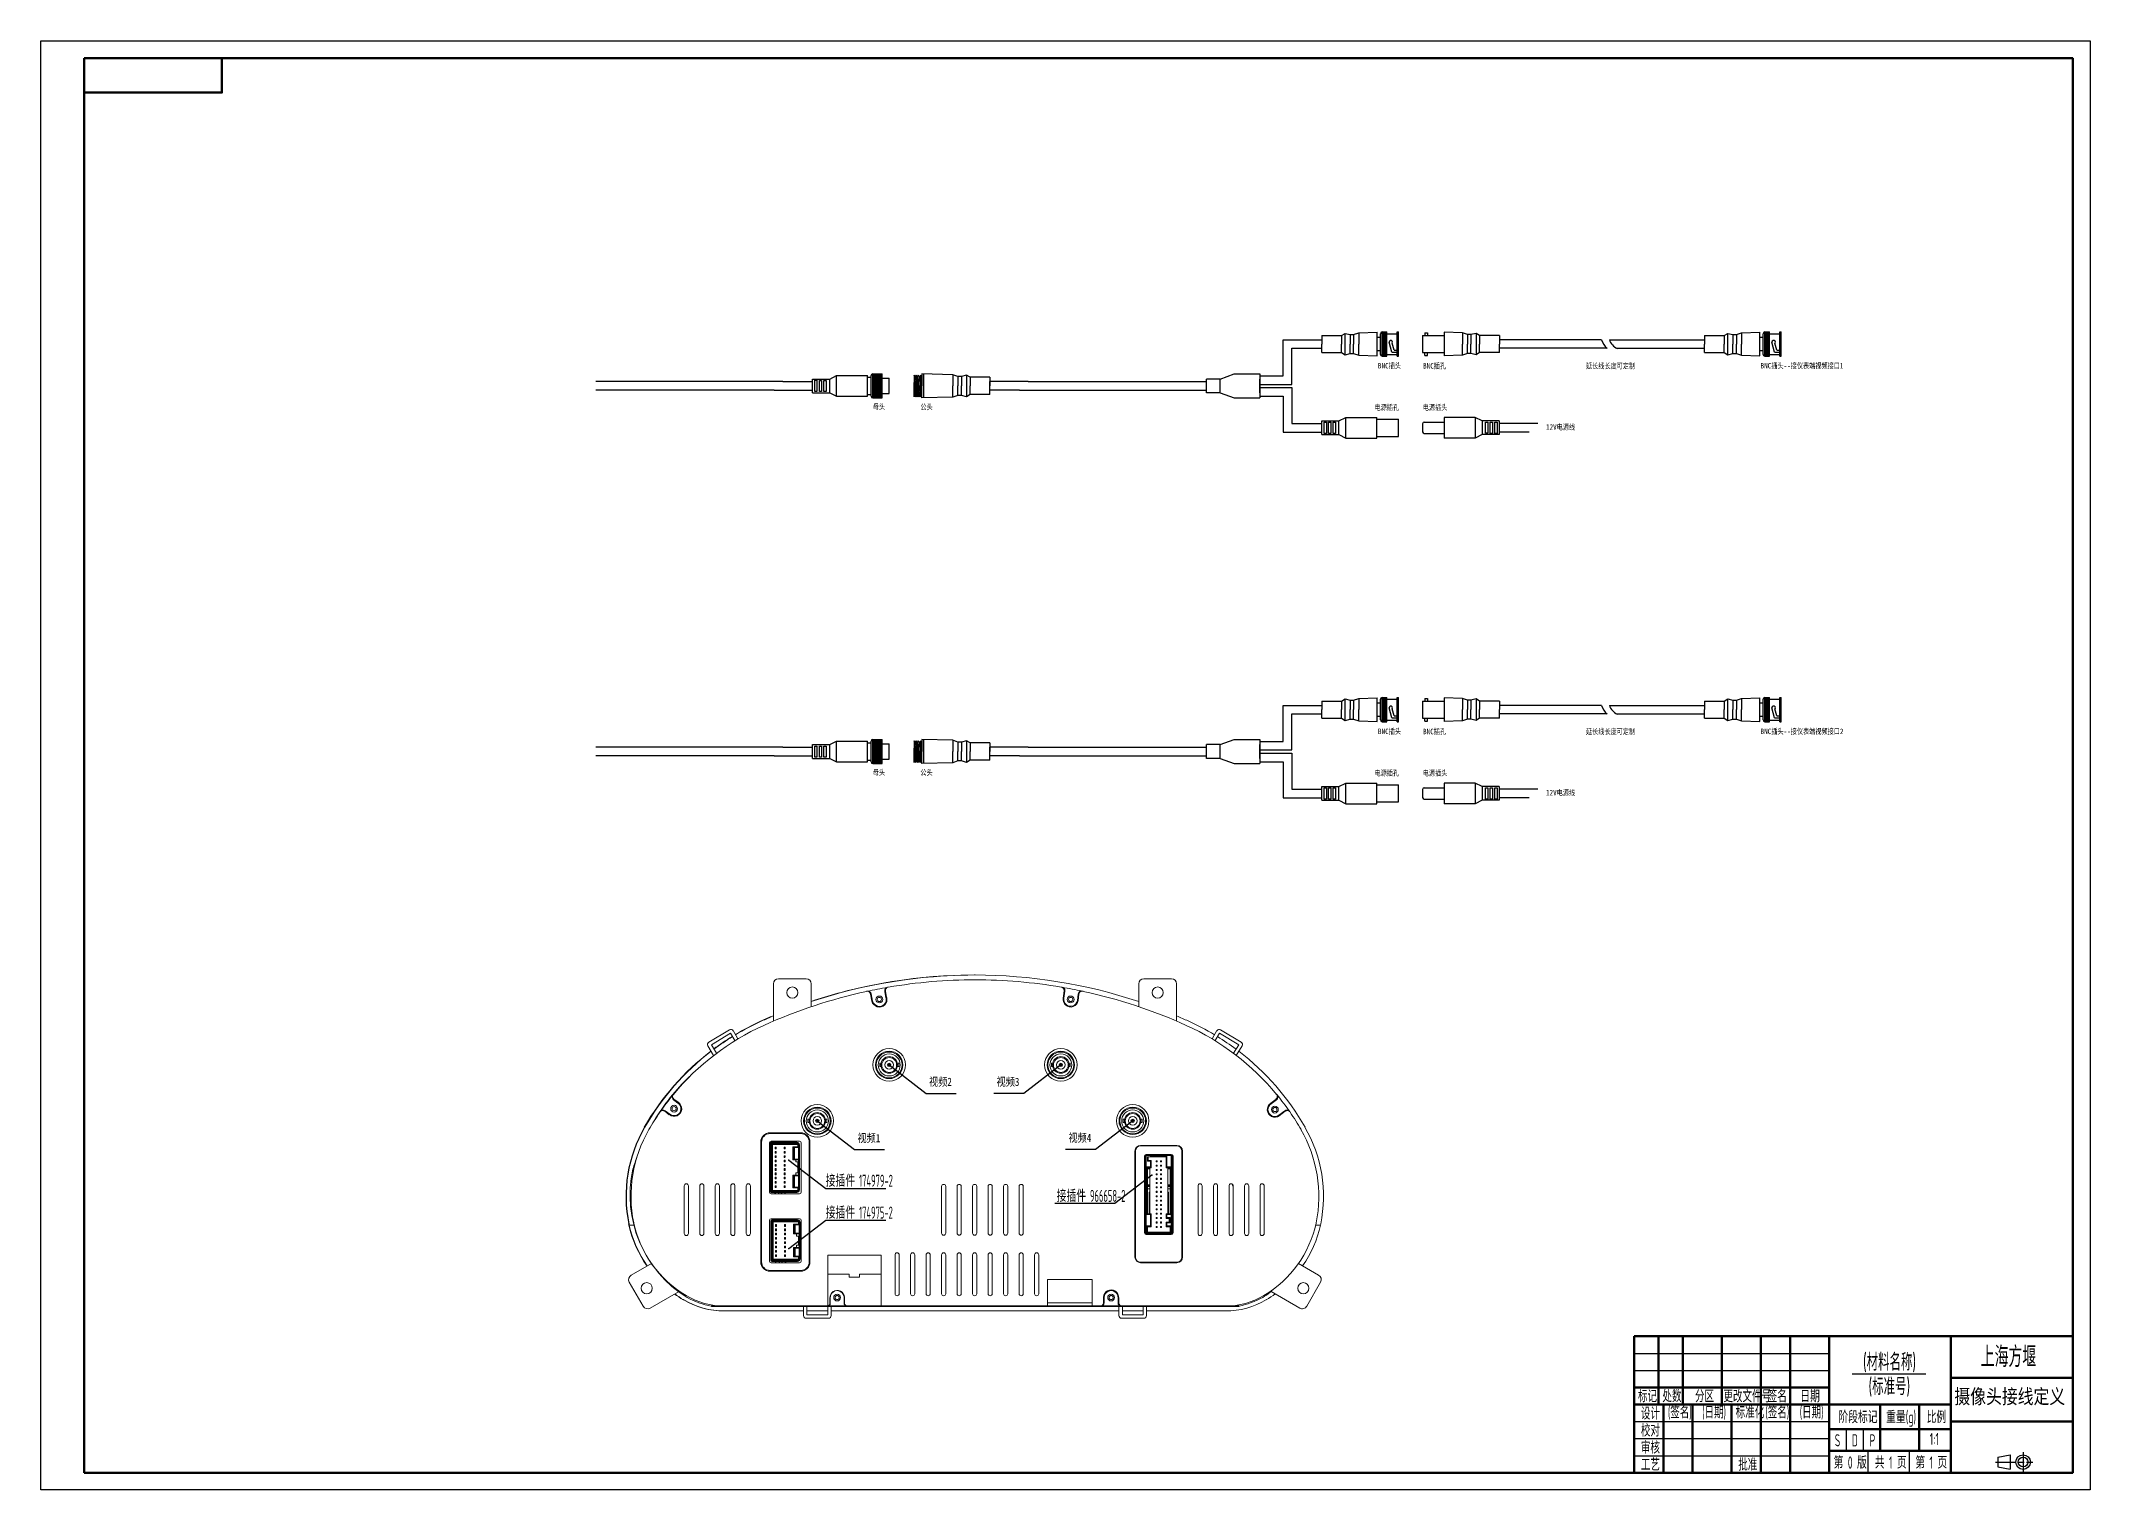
# Model space of a CAD drawing. Header units: millimetres. Extents: x 892 to 2081, y 1119 to 1960.
import ezdxf

# ---------------------------------------------------------------- set-up
doc = ezdxf.new("R2010")
doc.units = ezdxf.units.MM
doc.header["$LTSCALE"] = 10
doc.linetypes.add('ACAD_ISO08W100', pattern=[36, 24, -3, 6, -3])
doc.layers.add('02C', color=92, linetype='Continuous')
doc.layers.add('细实线', color=3, linetype='Continuous')
for name, color, linetype, lineweight in [('文字标注', 3, 'Continuous', 25), ('粗实线', 7, 'Continuous', 50), ('细点画线', 1, 'ACAD_ISO08W100', 25)]:
    doc.layers.add(name, color=color, linetype=linetype, lineweight=lineweight)
doc.styles.add('PC_TEXTSTYLE', font='isocp.shx', dxfattribs={"width": 0.8, "bigfont": 'hzfs.shx'})
doc.styles.add('SGW', font='gbenor.shx', dxfattribs={"width": 0.6, "bigfont": 'hztxt.shx'})
doc.dimstyles.new('线性', dxfattribs={"dimtxt": 7, "dimasz": 3.5, "dimexe": 1.25, "dimexo": 0.625, "dimtad": 1, "dimdsep": 46, "dimtxsty": 'SGW', "dimcen": 2.5, "dimadec": 0, "dimazin": 0, "dimtfac": 1, "dimtmove": 0, "dimatfit": 3, "dimfxl": 0, "dimarcsym": 0})

msp = doc.modelspace()

# ---------------------------------------------------------------- texts
at = {"attachment_point": 1, "style": 'PC_TEXTSTYLE'}
for s, insert, char_height in [('{\\fSimSun|b0|i0|c134|p2;BNC插头}', (1667.6, 1773.6), 3.184), ('{\\fSimSun|b0|i0|c134|p2;BNC插孔}', (1693.8, 1773.5), 3.184), ('{\\fSimSun|b0|i0|c134|p2;延长线长度可定制}', (1788.3, 1773.5), 3.184), ('{\\fSimSun|b0|i0|c134|p2;母头}', (1374.5, 1749.8), 3.184), ('{\\fSimSun|b0|i0|c134|p2;公头}', (1402.1, 1749.7), 3.184), ('{\\fSimSun|b0|i0|c134|p2;电源插孔}', (1665.6, 1749.4), 3.184), ('{\\fSimSun|b0|i0|c134|p2;电源插头}', (1693.6, 1749.4), 3.184), ('{\\fSimSun|b0|i0|c134|p2;12V电源线}', (1765.1, 1738), 3.184), ('{\\fSimSun|b0|i0|c134|p2;BNC插头}', (1667.6, 1561.4), 3.184), ('{\\fSimSun|b0|i0|c134|p2;BNC插孔}', (1693.8, 1561.3), 3.184), ('{\\fSimSun|b0|i0|c134|p2;延长线长度可定制}', (1788.3, 1561.3), 3.184), ('{\\fSimSun|b0|i0|c134|p2;母头}', (1374.5, 1537.6), 3.184), ('{\\fSimSun|b0|i0|c134|p2;公头}', (1402.1, 1537.5), 3.184), ('{\\fSimSun|b0|i0|c134|p2;电源插孔}', (1665.6, 1537.2), 3.184), ('{\\fSimSun|b0|i0|c134|p2;电源插头}', (1693.6, 1537.2), 3.184), ('{\\fSimSun|b0|i0|c134|p2;12V电源线}', (1765.1, 1525.8), 3.184), ('{\\fSimSun|b0|i0|c134|p2;\\C3;视频2}', (1407.1, 1358.8), 4.76), ('{\\fSimSun|b0|i0|c134|p2;\\C3;视频3}', (1446.3, 1358.8), 4.76), ('{\\fSimSun|b0|i0|c134|p2;\\C3;视频1}', (1365.6, 1326.1), 4.76), ('{\\fSimSun|b0|i0|c134|p2;\\C3;视频4}', (1488, 1326.3), 4.76), ('{\\fSimSun|b0|i0|c134|p2;\\C3;摄像头接线定义}', (2002.1, 1178), 8.418)]:
    msp.add_mtext_dynamic_manual_height_columns(s, width=153.351, gutter_width=25, heights=[0], dxfattribs=dict(at, insert=insert, char_height=char_height))
at = {"layer": '02C', "char_height": 3.184, "attachment_point": 1, "style": 'PC_TEXTSTYLE'}
for s, insert in [('{\\fSimSun|b0|i0|c134|p2;BNC插头--接仪表端视频接口1}', (1889.6, 1773.6)), ('{\\fSimSun|b0|i0|c134|p2;BNC插头--接仪表端视频接口2}', (1889.6, 1561.4))]:
    msp.add_mtext_dynamic_manual_height_columns(s, width=153.351, gutter_width=25, heights=[0], dxfattribs=dict(at, insert=insert))
at = {"layer": '文字标注', "style": 'SGW'}
for s, height, width, p in [('接插件 174979-2', 7, 0.6, (1347.2, 1295.5)), ('接插件 174975-2', 7, 0.6, (1347.2, 1277)), ('接插件 966658-2', 7, 0.6, (1481.2, 1286.7)), ('上海方堰', 12, 0.67, (2017.4, 1190.8)), ('(材料名称)', 9.9, 0.67, (1949.1, 1188.8)), ('标记', 7.07, 0.6, (1818.5, 1170.4)), ('处数', 7.07, 0.6, (1832.7, 1170.4)), ('分区', 7.07, 0.6, (1851.6, 1170.4)), ('更改文件号', 7.07, 0.6, (1868.1, 1170.4)), ('签名', 7.07, 0.67, (1893.6, 1170.4)), ('日期', 7.07, 0.67, (1912.7, 1170.4)), ('(标准号)', 9.9, 0.67, (1952.3, 1174.6)), ('设计', 7.07, 0.6, (1820.2, 1160.4)), ('(签名)', 7.07, 0.6, (1835.9, 1161)), ('(日期)', 7.07, 0.6, (1855.8, 1161)), ('标准化', 7.07, 0.6, (1875.2, 1161)), ('(签名)', 7.07, 0.6, (1892.5, 1161)), ('(日期)', 7.07, 0.6, (1912.4, 1161)), ('阶段标记', 7.07, 0.67, (1934.8, 1158.3)), ('重量(g)', 7.07, 0.67, (1962.5, 1158.3)), ('比例', 7.07, 0.67, (1986, 1158.3)), ('校对', 7.07, 0.6, (1820.2, 1150.5)), ('审核', 7.07, 0.6, (1820.2, 1140.6)), ('S', 7.07, 0.67, (1932.7, 1144.8)), ('D', 7.07, 0.67, (1942.6, 1144.8)), ('P', 7.07, 0.67, (1952.9, 1144.8)), ('1:1', 7.07, 0.67, (1987.8, 1145.5)), ('工艺', 7.07, 0.6, (1820.2, 1130.7)), ('批准', 7.07, 0.6, (1876.7, 1130.7)), ('第 0 版', 7.07, 0.67, (1932, 1131.9)), ('共 1 页', 7.07, 0.67, (1955.9, 1131.9)), ('第 1 页', 7.07, 0.67, (1979.4, 1131.9))]:
    msp.add_text(s, height=height, dxfattribs=dict(at, width=width)).set_placement(p)

# ---------------------------------------------------------------- linework, layer by layer
for p, q in [((1612.7, 1766.2), (1612.7, 1787.1)), ((1612.7, 1787.1), (1635, 1787.1)), ((1635, 1789.6), (1635, 1784.6)), ((1635, 1789.6), (1646.5, 1789.6)), ((1635, 1779.6), (1635, 1784.6)), ((1646.5, 1789.6), (1648.5, 1790.8)), ((1646.5, 1789.6), (1646.5, 1784.6)), ((1646.5, 1779.6), (1646.5, 1784.6)), ((1648.5, 1790.8), (1651.5, 1790.1)), ((1648.5, 1778.3), (1648.5, 1790.8)), ((1651.5, 1790.1), (1651.5, 1784.6)), ((1651.5, 1790.1), (1653.5, 1790.1)), ((1651.5, 1779.1), (1651.5, 1784.6)), ((1653.5, 1790.1), (1656.5, 1791.1)), ((1653.5, 1790.1), (1653.5, 1784.6)), ((1653.5, 1779.1), (1653.5, 1784.6)), ((1656.5, 1791.1), (1667.1, 1791.4)), ((1656.5, 1791.1), (1656.5, 1784.6)), ((1656.5, 1778.1), (1656.5, 1784.6)), ((1667.1, 1777.8), (1667.1, 1791.4)), ((1669, 1788.4), (1667.1, 1788.4)), ((1669, 1778.6), (1669, 1790.6)), ((1670, 1791.6), (1672.7, 1791.6)), ((1670, 1777.6), (1670, 1791.6)), ((1670, 1791.1), (1672, 1791.1)), ((1670, 1790.6), (1672, 1790.6)), ((1670, 1790), (1672, 1790)), ((1670, 1789.5), (1672, 1789.5)), ((1670, 1788.9), (1672, 1788.9)), ((1670, 1788.4), (1672, 1788.4)), ((1670, 1787.8), (1672, 1787.8)), ((1670, 1787.3), (1672, 1787.3)), ((1670, 1786.7), (1672, 1786.7)), ((1670, 1786.2), (1672, 1786.2)), ((1670, 1785.6), (1672, 1785.6)), ((1670, 1785.1), (1672, 1785.1)), ((1670, 1784.5), (1672, 1784.5)), ((1670, 1784), (1672, 1784)), ((1672, 1777.6), (1672, 1791.6)), ((1672.7, 1777.6), (1672.7, 1791.6)), ((1672.7, 1790.6), (1678.7, 1790.6)), ((1675.7, 1779.8), (1674.1, 1785.7)), ((1677.1, 1781.1), (1675.9, 1785.1)), ((1678.7, 1777.6), (1678.7, 1791.6)), ((1678.7, 1791.6), (1679.6, 1791.6)), ((1679.6, 1777.6), (1679.6, 1791.6)), ((1693.5, 1789.5), (1693.5, 1779.6)), ((1693.5, 1789.5), (1706, 1789.5)), ((1694.9, 1791.1), (1696.3, 1791.1)), ((1694.9, 1791.1), (1694.9, 1789.5)), ((1696.3, 1791.1), (1696.3, 1789.5)), ((1706, 1791.4), (1706, 1777.8)), ((1716.6, 1791.1), (1706, 1791.4)), ((1716.6, 1791.1), (1716.6, 1784.6)), ((1719.6, 1790.1), (1716.6, 1791.1)), ((1716.6, 1778.1), (1716.6, 1784.6)), ((1719.6, 1790.1), (1719.6, 1784.6)), ((1721.6, 1790.1), (1719.6, 1790.1)), ((1719.6, 1779.1), (1719.6, 1784.6)), ((1724.6, 1790.8), (1721.6, 1790.1)), ((1721.6, 1790.1), (1721.6, 1784.6)), ((1721.6, 1779.1), (1721.6, 1784.6)), ((1726.6, 1789.6), (1724.6, 1790.8)), ((1724.6, 1790.8), (1724.6, 1778.3)), ((1726.6, 1789.6), (1726.6, 1784.6)), ((1738.1, 1789.6), (1726.6, 1789.6)), ((1726.6, 1779.6), (1726.6, 1784.6)), ((1738.1, 1789.6), (1738.1, 1784.6)), ((1797.4, 1787.1), (1738.1, 1787.1)), ((1738.1, 1779.6), (1738.1, 1784.6)), ((1801.9, 1787.1), (1857.1, 1787.1)), ((1857.1, 1789.6), (1857.1, 1784.6)), ((1857.1, 1789.6), (1868.6, 1789.6)), ((1857.1, 1779.6), (1857.1, 1784.6)), ((1868.6, 1789.6), (1870.6, 1790.8)), ((1868.6, 1789.6), (1868.6, 1784.6)), ((1868.6, 1779.6), (1868.6, 1784.6)), ((1870.6, 1790.8), (1873.6, 1790.1)), ((1870.6, 1778.3), (1870.6, 1790.8)), ((1873.6, 1790.1), (1873.6, 1784.6)), ((1873.6, 1790.1), (1875.6, 1790.1)), ((1873.6, 1779.1), (1873.6, 1784.6)), ((1875.6, 1790.1), (1878.6, 1791.1)), ((1875.6, 1790.1), (1875.6, 1784.6)), ((1875.6, 1779.1), (1875.6, 1784.6)), ((1878.6, 1791.1), (1889.2, 1791.4)), ((1878.6, 1791.1), (1878.6, 1784.6)), ((1878.6, 1778.1), (1878.6, 1784.6)), ((1889.2, 1777.8), (1889.2, 1791.4)), ((1891.1, 1788.4), (1889.2, 1788.4)), ((1891.1, 1778.6), (1891.1, 1790.6)), ((1892.1, 1791.6), (1894.8, 1791.6)), ((1892.1, 1777.6), (1892.1, 1791.6)), ((1892.1, 1791.1), (1894.1, 1791.1)), ((1892.1, 1790.6), (1894.1, 1790.6)), ((1892.1, 1790), (1894.1, 1790)), ((1892.1, 1789.5), (1894.1, 1789.5)), ((1892.1, 1788.9), (1894.1, 1788.9)), ((1892.1, 1788.4), (1894.1, 1788.4)), ((1892.1, 1787.8), (1894.1, 1787.8)), ((1892.1, 1787.3), (1894.1, 1787.3)), ((1892.1, 1786.7), (1894.1, 1786.7)), ((1892.1, 1786.2), (1894.1, 1786.2)), ((1892.1, 1785.6), (1894.1, 1785.6)), ((1892.1, 1785.1), (1894.1, 1785.1)), ((1892.1, 1784.5), (1894.1, 1784.5)), ((1892.1, 1784), (1894.1, 1784)), ((1894.1, 1777.6), (1894.1, 1791.6)), ((1894.8, 1777.6), (1894.8, 1791.6)), ((1894.8, 1790.6), (1900.8, 1790.6)), ((1897.8, 1779.8), (1896.1, 1785.7)), ((1899.1, 1781.1), (1898, 1785.1)), ((1900.8, 1777.6), (1900.8, 1791.6)), ((1900.8, 1791.6), (1901.6, 1791.6)), ((1901.6, 1777.6), (1901.6, 1791.6)), ((1617.7, 1761.2), (1617.7, 1782.1)), ((1617.7, 1782.1), (1635, 1782.1)), ((1635, 1779.6), (1646.5, 1779.6)), ((1646.5, 1779.6), (1648.5, 1778.3)), ((1648.5, 1778.3), (1651.5, 1779.1)), ((1651.5, 1779.1), (1653.5, 1779.1)), ((1653.5, 1779.1), (1656.5, 1778.1)), ((1656.5, 1778.1), (1667.1, 1777.8)), ((1669, 1780.7), (1667.1, 1780.7)), ((1670, 1783.4), (1672, 1783.4)), ((1670, 1782.9), (1672, 1782.9)), ((1670, 1782.3), (1672, 1782.3)), ((1670, 1781.8), (1672, 1781.8)), ((1670, 1781.2), (1672, 1781.2)), ((1670, 1780.7), (1672, 1780.7)), ((1670, 1780.1), (1672, 1780.1)), ((1670, 1779.6), (1672, 1779.6)), ((1670, 1779), (1672, 1779)), ((1670, 1778.5), (1672, 1778.5)), ((1670, 1777.9), (1672, 1777.9)), ((1670, 1777.6), (1672.7, 1777.6)), ((1672, 1777.9), (1671.2, 1777.9)), ((1672.7, 1778.5), (1678.7, 1778.5)), ((1675.7, 1779.8), (1678.7, 1779.8)), ((1677.1, 1781.1), (1678.7, 1781.1)), ((1678.7, 1777.6), (1679.6, 1777.6)), ((1693.5, 1779.6), (1706, 1779.6)), ((1694.9, 1778), (1694.9, 1779.6)), ((1694.9, 1778), (1696.3, 1778)), ((1696.3, 1778), (1696.3, 1779.6)), ((1716.6, 1778.1), (1706, 1777.8)), ((1719.6, 1779.1), (1716.6, 1778.1)), ((1721.6, 1779.1), (1719.6, 1779.1)), ((1724.6, 1778.3), (1721.6, 1779.1)), ((1726.6, 1779.6), (1724.6, 1778.3)), ((1738.1, 1779.6), (1726.6, 1779.6)), ((1800.6, 1782.1), (1738.1, 1782.1)), ((1806.5, 1782.1), (1857.1, 1782.1)), ((1857.1, 1779.6), (1868.6, 1779.6)), ((1868.6, 1779.6), (1870.6, 1778.3)), ((1870.6, 1778.3), (1873.6, 1779.1)), ((1873.6, 1779.1), (1875.6, 1779.1)), ((1875.6, 1779.1), (1878.6, 1778.1)), ((1878.6, 1778.1), (1889.2, 1777.8)), ((1891.1, 1780.7), (1889.2, 1780.7)), ((1892.1, 1783.4), (1894.1, 1783.4)), ((1892.1, 1782.9), (1894.1, 1782.9)), ((1892.1, 1782.3), (1894.1, 1782.3)), ((1892.1, 1781.8), (1894.1, 1781.8)), ((1892.1, 1781.2), (1894.1, 1781.2)), ((1892.1, 1780.7), (1894.1, 1780.7)), ((1892.1, 1780.1), (1894.1, 1780.1)), ((1892.1, 1779.6), (1894.1, 1779.6)), ((1892.1, 1779), (1894.1, 1779)), ((1892.1, 1778.5), (1894.1, 1778.5)), ((1892.1, 1777.9), (1894.1, 1777.9)), ((1892.1, 1777.6), (1894.8, 1777.6)), ((1894.1, 1777.9), (1893.3, 1777.9)), ((1894.8, 1778.5), (1900.8, 1778.5)), ((1897.8, 1779.8), (1900.8, 1779.8)), ((1899.1, 1781.1), (1900.8, 1781.1)), ((1900.8, 1777.6), (1901.6, 1777.6)), ((1322.2, 1762.8), (1213.8, 1762.8)), ((1322.2, 1762.8), (1339.5, 1762.8)), ((1339.5, 1764.3), (1349.5, 1764.3)), ((1339.5, 1756.3), (1339.5, 1764.3)), ((1349.5, 1764.3), (1353.5, 1766.3)), ((1349.5, 1756.3), (1349.5, 1764.3)), ((1353.5, 1766.3), (1371.5, 1766.3)), ((1353.5, 1754.3), (1353.5, 1766.3)), ((1371.5, 1754.3), (1371.5, 1766.3)), ((1371.5, 1765.3), (1373.5, 1765.3)), ((1373.5, 1754.3), (1373.5, 1766.3)), ((1374.5, 1767.3), (1380, 1767.3)), ((1374.5, 1753.3), (1374.5, 1767.3)), ((1374.5, 1766.9), (1380, 1766.9)), ((1374.5, 1766.3), (1380, 1766.3)), ((1374.5, 1765.8), (1380, 1765.8)), ((1374.5, 1765.2), (1380, 1765.2)), ((1374.5, 1764.7), (1380, 1764.7)), ((1374.5, 1764.1), (1380, 1764.1)), ((1374.5, 1763.6), (1380, 1763.6)), ((1374.5, 1763), (1380, 1763)), ((1374.5, 1762.5), (1380, 1762.5)), ((1374.5, 1761.9), (1380, 1761.9)), ((1374.5, 1761.4), (1380, 1761.4)), ((1374.5, 1760.8), (1380, 1760.8)), ((1374.5, 1760.3), (1380, 1760.3)), ((1380, 1753.3), (1380, 1767.3)), ((1380, 1764.8), (1384, 1764.8)), ((1384, 1755.8), (1384, 1764.8)), ((1398.4, 1766.5), (1398.4, 1760.3)), ((1398.9, 1765.5), (1398.4, 1766.5)), ((1398.7, 1755), (1398.4, 1762.2)), ((1398.4, 1754), (1398.4, 1760.3)), ((1399.6, 1766.5), (1398.9, 1765.5)), ((1399.4, 1754), (1398.9, 1765.5)), ((1400, 1755), (1399.6, 1766.5)), ((1400.3, 1765.5), (1399.6, 1766.5)), ((1400.9, 1766.5), (1400.3, 1765.5)), ((1400.8, 1754), (1400.3, 1765.5)), ((1401.4, 1755), (1400.9, 1766.5)), ((1401.7, 1765.5), (1400.9, 1766.5)), ((1402.3, 1766.5), (1401.7, 1765.5)), ((1402.2, 1754), (1401.7, 1765.5)), ((1402.8, 1755), (1402.3, 1766.5)), ((1402.3, 1766.5), (1402.9, 1765.5)), ((1402.9, 1767.3), (1402.9, 1760.3)), ((1420.9, 1766.8), (1402.9, 1767.3)), ((1402.9, 1753.3), (1402.9, 1760.3)), ((1403.9, 1767.3), (1403.9, 1753.3)), ((1420.9, 1766.8), (1420.9, 1760.3)), ((1423.9, 1765.8), (1420.9, 1766.8)), ((1420.9, 1753.8), (1420.9, 1760.3)), ((1423.9, 1765.8), (1423.9, 1760.3)), ((1425.9, 1765.8), (1423.9, 1765.8)), ((1423.9, 1754.8), (1423.9, 1760.3)), ((1428.9, 1766.5), (1425.9, 1765.8)), ((1425.9, 1765.8), (1425.9, 1760.3)), ((1425.9, 1754.8), (1425.9, 1760.3)), ((1430.9, 1765.3), (1428.9, 1766.5)), ((1428.9, 1766.5), (1428.9, 1754)), ((1430.9, 1765.3), (1430.9, 1760.3)), ((1442.4, 1765.3), (1430.9, 1765.3)), ((1430.9, 1755.3), (1430.9, 1760.3)), ((1442.4, 1765.3), (1442.4, 1760.3)), ((1464.7, 1762.8), (1442.4, 1762.8)), ((1442.4, 1757.8), (1442.4, 1762.8)), ((1442.4, 1755.3), (1442.4, 1760.3)), ((1464.7, 1762.8), (1568.1, 1762.8)), ((1576.1, 1764.3), (1568.1, 1764.3)), ((1568.1, 1756.3), (1568.1, 1764.3)), ((1576.1, 1764.3), (1584.1, 1767.3)), ((1576.1, 1756.3), (1576.1, 1764.3)), ((1584.1, 1767.3), (1599.1, 1767.3)), ((1599.1, 1767.3), (1599.1, 1753.3)), ((1599.1, 1766.2), (1612.7, 1766.2)), ((1599.1, 1756.3), (1599.1, 1764.3)), ((1599.1, 1761.2), (1617.7, 1761.2)), ((1317.2, 1757.8), (1213.8, 1757.8)), ((1317.2, 1757.8), (1339.5, 1757.8)), ((1339.5, 1756.3), (1349.5, 1756.3)), ((1349.5, 1756.3), (1353.5, 1754.3)), ((1353.5, 1754.3), (1371.5, 1754.3)), ((1371.5, 1755.3), (1373.5, 1755.3)), ((1374.5, 1759.7), (1380, 1759.7)), ((1374.5, 1759.2), (1380, 1759.2)), ((1374.5, 1758.6), (1380, 1758.6)), ((1374.5, 1758.1), (1380, 1758.1)), ((1374.5, 1757.5), (1380, 1757.5)), ((1374.5, 1757), (1380, 1757)), ((1374.5, 1756.4), (1380, 1756.4)), ((1374.5, 1755.9), (1380, 1755.9)), ((1374.5, 1755.3), (1380, 1755.3)), ((1374.5, 1754.8), (1380, 1754.8)), ((1374.5, 1754.2), (1380, 1754.2)), ((1374.5, 1753.6), (1380, 1753.6)), ((1374.5, 1753.3), (1380, 1753.3)), ((1380, 1753.6), (1375.7, 1753.6)), ((1380, 1755.8), (1384, 1755.8)), ((1398.7, 1755), (1398.4, 1754)), ((1399.4, 1754), (1398.7, 1755)), ((1400, 1755), (1399.4, 1754)), ((1400.8, 1754), (1400, 1755)), ((1401.4, 1755), (1400.8, 1754)), ((1402.2, 1754), (1401.4, 1755)), ((1402.2, 1754), (1402.8, 1755)), ((1420.9, 1753.8), (1402.9, 1753.3)), ((1423.9, 1754.8), (1420.9, 1753.8)), ((1425.9, 1754.8), (1423.9, 1754.8)), ((1428.9, 1754), (1425.9, 1754.8)), ((1430.9, 1755.3), (1428.9, 1754)), ((1442.4, 1755.3), (1430.9, 1755.3)), ((1459.7, 1757.8), (1442.4, 1757.8)), ((1459.7, 1757.8), (1568.1, 1757.8)), ((1576.1, 1756.3), (1568.1, 1756.3)), ((1576.1, 1756.3), (1584.1, 1753.3)), ((1584.1, 1753.3), (1599.1, 1753.3)), ((1599.1, 1759.3), (1617.7, 1759.3)), ((1599.1, 1754.3), (1612.7, 1754.3)), ((1612.7, 1754.3), (1612.7, 1733.5)), ((1617.7, 1759.3), (1617.7, 1738.5)), ((1617.7, 1738.5), (1635, 1738.5)), ((1635, 1740), (1645, 1740)), ((1635, 1732), (1635, 1740)), ((1645, 1740), (1649, 1742)), ((1645, 1732), (1645, 1740)), ((1649, 1742), (1667, 1742)), ((1649, 1730), (1649, 1742)), ((1667, 1730), (1667, 1742)), ((1667, 1741), (1679.5, 1741)), ((1679.5, 1731), (1679.5, 1741)), ((1693.5, 1738.3), (1693.5, 1733.7)), ((1694.5, 1739.3), (1706, 1739.3)), ((1724, 1742), (1706, 1742)), ((1706, 1742), (1706, 1730)), ((1728, 1740), (1724, 1742)), ((1724, 1742), (1724, 1730)), ((1738, 1740), (1728, 1740)), ((1728, 1740), (1728, 1732)), ((1738, 1740), (1738, 1732)), ((1760.4, 1738.5), (1738, 1738.5)), ((1612.7, 1733.5), (1635, 1733.5)), ((1635, 1732), (1645, 1732)), ((1645, 1732), (1649, 1730)), ((1649, 1730), (1667, 1730)), ((1667, 1731), (1679.5, 1731)), ((1694.5, 1732.7), (1706, 1732.7)), ((1724, 1730), (1706, 1730)), ((1728, 1732), (1724, 1730)), ((1738, 1732), (1728, 1732)), ((1755.4, 1733.5), (1738, 1733.5)), ((1612.7, 1554), (1612.7, 1574.9)), ((1612.7, 1574.9), (1635, 1574.9)), ((1617.7, 1549), (1617.7, 1569.9)), ((1617.7, 1569.9), (1635, 1569.9)), ((1635, 1577.4), (1635, 1572.4)), ((1635, 1577.4), (1646.5, 1577.4)), ((1635, 1567.4), (1635, 1572.4)), ((1646.5, 1577.4), (1648.5, 1578.6)), ((1646.5, 1577.4), (1646.5, 1572.4)), ((1646.5, 1567.4), (1646.5, 1572.4)), ((1648.5, 1578.6), (1651.5, 1577.9)), ((1648.5, 1566.1), (1648.5, 1578.6)), ((1651.5, 1577.9), (1651.5, 1572.4)), ((1651.5, 1577.9), (1653.5, 1577.9)), ((1651.5, 1566.9), (1651.5, 1572.4)), ((1653.5, 1577.9), (1656.5, 1578.9)), ((1653.5, 1577.9), (1653.5, 1572.4)), ((1653.5, 1566.9), (1653.5, 1572.4)), ((1656.5, 1578.9), (1667.1, 1579.2)), ((1656.5, 1578.9), (1656.5, 1572.4)), ((1656.5, 1565.9), (1656.5, 1572.4)), ((1667.1, 1565.6), (1667.1, 1579.2)), ((1669, 1576.2), (1667.1, 1576.2)), ((1669, 1566.4), (1669, 1578.4)), ((1670, 1579.4), (1672.7, 1579.4)), ((1670, 1565.4), (1670, 1579.4)), ((1670, 1578.9), (1672, 1578.9)), ((1670, 1578.4), (1672, 1578.4)), ((1670, 1577.8), (1672, 1577.8)), ((1670, 1577.3), (1672, 1577.3)), ((1670, 1576.7), (1672, 1576.7)), ((1670, 1576.2), (1672, 1576.2)), ((1670, 1575.6), (1672, 1575.6)), ((1670, 1575.1), (1672, 1575.1)), ((1670, 1574.5), (1672, 1574.5)), ((1670, 1574), (1672, 1574)), ((1670, 1573.4), (1672, 1573.4)), ((1670, 1572.9), (1672, 1572.9)), ((1670, 1572.3), (1672, 1572.3)), ((1670, 1571.8), (1672, 1571.8)), ((1670, 1571.2), (1672, 1571.2)), ((1670, 1570.7), (1672, 1570.7)), ((1670, 1570.1), (1672, 1570.1)), ((1670, 1569.6), (1672, 1569.6)), ((1672, 1565.4), (1672, 1579.4)), ((1672.7, 1565.4), (1672.7, 1579.4)), ((1672.7, 1578.4), (1678.7, 1578.4)), ((1675.7, 1567.6), (1674.1, 1573.5)), ((1677.1, 1568.8), (1675.9, 1572.9)), ((1678.7, 1565.4), (1678.7, 1579.4)), ((1678.7, 1579.4), (1679.6, 1579.4)), ((1679.6, 1565.4), (1679.6, 1579.4)), ((1693.5, 1577.3), (1693.5, 1567.4)), ((1693.5, 1577.3), (1706, 1577.3)), ((1694.9, 1578.9), (1696.3, 1578.9)), ((1694.9, 1578.9), (1694.9, 1577.3)), ((1696.3, 1578.9), (1696.3, 1577.3)), ((1706, 1579.2), (1706, 1565.6)), ((1716.6, 1578.9), (1706, 1579.2)), ((1716.6, 1578.9), (1716.6, 1572.4)), ((1719.6, 1577.9), (1716.6, 1578.9)), ((1716.6, 1565.9), (1716.6, 1572.4)), ((1719.6, 1577.9), (1719.6, 1572.4)), ((1721.6, 1577.9), (1719.6, 1577.9)), ((1719.6, 1566.9), (1719.6, 1572.4)), ((1724.6, 1578.6), (1721.6, 1577.9)), ((1721.6, 1577.9), (1721.6, 1572.4)), ((1721.6, 1566.9), (1721.6, 1572.4)), ((1726.6, 1577.4), (1724.6, 1578.6)), ((1724.6, 1578.6), (1724.6, 1566.1)), ((1726.6, 1577.4), (1726.6, 1572.4)), ((1738.1, 1577.4), (1726.6, 1577.4)), ((1726.6, 1567.4), (1726.6, 1572.4)), ((1738.1, 1577.4), (1738.1, 1572.4)), ((1797.4, 1574.9), (1738.1, 1574.9)), ((1738.1, 1567.4), (1738.1, 1572.4)), ((1800.6, 1569.9), (1738.1, 1569.9)), ((1801.9, 1574.9), (1857.1, 1574.9)), ((1806.5, 1569.9), (1857.1, 1569.9)), ((1857.1, 1577.4), (1857.1, 1572.4)), ((1857.1, 1577.4), (1868.6, 1577.4)), ((1857.1, 1567.4), (1857.1, 1572.4)), ((1868.6, 1577.4), (1870.6, 1578.6)), ((1868.6, 1577.4), (1868.6, 1572.4)), ((1868.6, 1567.4), (1868.6, 1572.4)), ((1870.6, 1578.6), (1873.6, 1577.9)), ((1870.6, 1566.1), (1870.6, 1578.6)), ((1873.6, 1577.9), (1873.6, 1572.4)), ((1873.6, 1577.9), (1875.6, 1577.9)), ((1873.6, 1566.9), (1873.6, 1572.4)), ((1875.6, 1577.9), (1878.6, 1578.9)), ((1875.6, 1577.9), (1875.6, 1572.4)), ((1875.6, 1566.9), (1875.6, 1572.4)), ((1878.6, 1578.9), (1889.2, 1579.2)), ((1878.6, 1578.9), (1878.6, 1572.4)), ((1878.6, 1565.9), (1878.6, 1572.4)), ((1889.2, 1565.6), (1889.2, 1579.2)), ((1891.1, 1576.2), (1889.2, 1576.2)), ((1891.1, 1566.4), (1891.1, 1578.4)), ((1892.1, 1579.4), (1894.8, 1579.4)), ((1892.1, 1565.4), (1892.1, 1579.4)), ((1892.1, 1578.9), (1894.1, 1578.9)), ((1892.1, 1578.4), (1894.1, 1578.4)), ((1892.1, 1577.8), (1894.1, 1577.8)), ((1892.1, 1577.3), (1894.1, 1577.3)), ((1892.1, 1576.7), (1894.1, 1576.7)), ((1892.1, 1576.2), (1894.1, 1576.2)), ((1892.1, 1575.6), (1894.1, 1575.6)), ((1892.1, 1575.1), (1894.1, 1575.1)), ((1892.1, 1574.5), (1894.1, 1574.5)), ((1892.1, 1574), (1894.1, 1574)), ((1892.1, 1573.4), (1894.1, 1573.4)), ((1892.1, 1572.9), (1894.1, 1572.9)), ((1892.1, 1572.3), (1894.1, 1572.3)), ((1892.1, 1571.8), (1894.1, 1571.8)), ((1892.1, 1571.2), (1894.1, 1571.2)), ((1892.1, 1570.7), (1894.1, 1570.7)), ((1892.1, 1570.1), (1894.1, 1570.1)), ((1892.1, 1569.6), (1894.1, 1569.6)), ((1894.1, 1565.4), (1894.1, 1579.4)), ((1894.8, 1565.4), (1894.8, 1579.4)), ((1894.8, 1578.4), (1900.8, 1578.4)), ((1897.8, 1567.6), (1896.1, 1573.5)), ((1899.1, 1568.8), (1898, 1572.9)), ((1900.8, 1565.4), (1900.8, 1579.4)), ((1900.8, 1579.4), (1901.6, 1579.4)), ((1901.6, 1565.4), (1901.6, 1579.4)), ((1635, 1567.4), (1646.5, 1567.4)), ((1646.5, 1567.4), (1648.5, 1566.1)), ((1648.5, 1566.1), (1651.5, 1566.9)), ((1651.5, 1566.9), (1653.5, 1566.9)), ((1653.5, 1566.9), (1656.5, 1565.9)), ((1656.5, 1565.9), (1667.1, 1565.6)), ((1669, 1568.5), (1667.1, 1568.5)), ((1670, 1569), (1672, 1569)), ((1670, 1568.5), (1672, 1568.5)), ((1670, 1567.9), (1672, 1567.9)), ((1670, 1567.4), (1672, 1567.4)), ((1670, 1566.8), (1672, 1566.8)), ((1670, 1566.3), (1672, 1566.3)), ((1670, 1565.7), (1672, 1565.7)), ((1670, 1565.4), (1672.7, 1565.4)), ((1672, 1565.7), (1671.2, 1565.7)), ((1672.7, 1566.3), (1678.7, 1566.3)), ((1675.7, 1567.6), (1678.7, 1567.6)), ((1677.1, 1568.8), (1678.7, 1568.8)), ((1678.7, 1565.4), (1679.6, 1565.4)), ((1693.5, 1567.4), (1706, 1567.4)), ((1694.9, 1565.8), (1694.9, 1567.4)), ((1694.9, 1565.8), (1696.3, 1565.8)), ((1696.3, 1565.8), (1696.3, 1567.4)), ((1716.6, 1565.9), (1706, 1565.6)), ((1719.6, 1566.9), (1716.6, 1565.9)), ((1721.6, 1566.9), (1719.6, 1566.9)), ((1724.6, 1566.1), (1721.6, 1566.9)), ((1726.6, 1567.4), (1724.6, 1566.1)), ((1738.1, 1567.4), (1726.6, 1567.4)), ((1857.1, 1567.4), (1868.6, 1567.4)), ((1868.6, 1567.4), (1870.6, 1566.1)), ((1870.6, 1566.1), (1873.6, 1566.9)), ((1873.6, 1566.9), (1875.6, 1566.9)), ((1875.6, 1566.9), (1878.6, 1565.9)), ((1878.6, 1565.9), (1889.2, 1565.6)), ((1891.1, 1568.5), (1889.2, 1568.5)), ((1892.1, 1569), (1894.1, 1569)), ((1892.1, 1568.5), (1894.1, 1568.5)), ((1892.1, 1567.9), (1894.1, 1567.9)), ((1892.1, 1567.4), (1894.1, 1567.4)), ((1892.1, 1566.8), (1894.1, 1566.8)), ((1892.1, 1566.3), (1894.1, 1566.3)), ((1892.1, 1565.7), (1894.1, 1565.7)), ((1892.1, 1565.4), (1894.8, 1565.4)), ((1894.1, 1565.7), (1893.3, 1565.7)), ((1894.8, 1566.3), (1900.8, 1566.3)), ((1897.8, 1567.6), (1900.8, 1567.6)), ((1899.1, 1568.8), (1900.8, 1568.8)), ((1900.8, 1565.4), (1901.6, 1565.4)), ((1322.2, 1550.6), (1213.8, 1550.6)), ((1322.2, 1550.6), (1339.5, 1550.6)), ((1339.5, 1552.1), (1349.5, 1552.1)), ((1339.5, 1544.1), (1339.5, 1552.1)), ((1349.5, 1552.1), (1353.5, 1554.1)), ((1349.5, 1544.1), (1349.5, 1552.1)), ((1353.5, 1554.1), (1371.5, 1554.1)), ((1353.5, 1542.1), (1353.5, 1554.1)), ((1371.5, 1542.1), (1371.5, 1554.1)), ((1371.5, 1553.1), (1373.5, 1553.1)), ((1373.5, 1542.1), (1373.5, 1554.1)), ((1374.5, 1555.1), (1380, 1555.1)), ((1374.5, 1541.1), (1374.5, 1555.1)), ((1374.5, 1554.7), (1380, 1554.7)), ((1374.5, 1554.1), (1380, 1554.1)), ((1374.5, 1553.6), (1380, 1553.6)), ((1374.5, 1553), (1380, 1553)), ((1374.5, 1552.5), (1380, 1552.5)), ((1374.5, 1551.9), (1380, 1551.9)), ((1374.5, 1551.4), (1380, 1551.4)), ((1374.5, 1550.8), (1380, 1550.8)), ((1374.5, 1550.3), (1380, 1550.3)), ((1374.5, 1549.7), (1380, 1549.7)), ((1374.5, 1549.2), (1380, 1549.2)), ((1374.5, 1548.6), (1380, 1548.6)), ((1374.5, 1548.1), (1380, 1548.1)), ((1374.5, 1547.5), (1380, 1547.5)), ((1374.5, 1546.9), (1380, 1546.9)), ((1374.5, 1546.4), (1380, 1546.4)), ((1374.5, 1545.8), (1380, 1545.8)), ((1380, 1541.1), (1380, 1555.1)), ((1380, 1552.6), (1384, 1552.6)), ((1384, 1543.6), (1384, 1552.6)), ((1398.4, 1554.3), (1398.4, 1548.1)), ((1398.9, 1553.3), (1398.4, 1554.3)), ((1398.7, 1542.8), (1398.4, 1550)), ((1398.4, 1541.8), (1398.4, 1548.1)), ((1399.6, 1554.3), (1398.9, 1553.3)), ((1399.4, 1541.8), (1398.9, 1553.3)), ((1400, 1542.8), (1399.6, 1554.3)), ((1400.3, 1553.3), (1399.6, 1554.3)), ((1400.9, 1554.3), (1400.3, 1553.3)), ((1400.8, 1541.8), (1400.3, 1553.3)), ((1401.4, 1542.8), (1400.9, 1554.3)), ((1401.7, 1553.3), (1400.9, 1554.3)), ((1402.3, 1554.3), (1401.7, 1553.3)), ((1402.2, 1541.8), (1401.7, 1553.3)), ((1402.8, 1542.8), (1402.3, 1554.3)), ((1402.3, 1554.3), (1402.9, 1553.3)), ((1402.9, 1555.1), (1402.9, 1548.1)), ((1420.9, 1554.6), (1402.9, 1555.1)), ((1402.9, 1541.1), (1402.9, 1548.1)), ((1403.9, 1555.1), (1403.9, 1541.1)), ((1420.9, 1554.6), (1420.9, 1548.1)), ((1423.9, 1553.6), (1420.9, 1554.6)), ((1420.9, 1541.6), (1420.9, 1548.1)), ((1423.9, 1553.6), (1423.9, 1548.1)), ((1425.9, 1553.6), (1423.9, 1553.6)), ((1423.9, 1542.6), (1423.9, 1548.1)), ((1428.9, 1554.3), (1425.9, 1553.6)), ((1425.9, 1553.6), (1425.9, 1548.1)), ((1425.9, 1542.6), (1425.9, 1548.1)), ((1430.9, 1553.1), (1428.9, 1554.3)), ((1428.9, 1554.3), (1428.9, 1541.8)), ((1430.9, 1553.1), (1430.9, 1548.1)), ((1442.4, 1553.1), (1430.9, 1553.1)), ((1430.9, 1543.1), (1430.9, 1548.1)), ((1442.4, 1553.1), (1442.4, 1548.1)), ((1464.7, 1550.6), (1442.4, 1550.6)), ((1442.4, 1545.6), (1442.4, 1550.6)), ((1442.4, 1543.1), (1442.4, 1548.1)), ((1464.7, 1550.6), (1568.1, 1550.6)), ((1576.1, 1552.1), (1568.1, 1552.1)), ((1568.1, 1544.1), (1568.1, 1552.1)), ((1576.1, 1552.1), (1584.1, 1555.1)), ((1576.1, 1544.1), (1576.1, 1552.1)), ((1584.1, 1555.1), (1599.1, 1555.1)), ((1599.1, 1555.1), (1599.1, 1541.1)), ((1599.1, 1554), (1612.7, 1554)), ((1599.1, 1544.1), (1599.1, 1552.1)), ((1599.1, 1549), (1617.7, 1549)), ((1599.1, 1547.1), (1617.7, 1547.1)), ((1617.7, 1547.1), (1617.7, 1526.3)), ((1317.2, 1545.6), (1213.8, 1545.6)), ((1317.2, 1545.6), (1339.5, 1545.6)), ((1339.5, 1544.1), (1349.5, 1544.1)), ((1349.5, 1544.1), (1353.5, 1542.1)), ((1353.5, 1542.1), (1371.5, 1542.1)), ((1371.5, 1543.1), (1373.5, 1543.1)), ((1374.5, 1545.3), (1380, 1545.3)), ((1374.5, 1544.7), (1380, 1544.7)), ((1374.5, 1544.2), (1380, 1544.2)), ((1374.5, 1543.6), (1380, 1543.6)), ((1374.5, 1543.1), (1380, 1543.1)), ((1374.5, 1542.5), (1380, 1542.5)), ((1374.5, 1542), (1380, 1542)), ((1374.5, 1541.4), (1380, 1541.4)), ((1374.5, 1541.1), (1380, 1541.1)), ((1380, 1541.4), (1375.7, 1541.4)), ((1380, 1543.6), (1384, 1543.6)), ((1398.7, 1542.8), (1398.4, 1541.8)), ((1399.4, 1541.8), (1398.7, 1542.8)), ((1400, 1542.8), (1399.4, 1541.8)), ((1400.8, 1541.8), (1400, 1542.8)), ((1401.4, 1542.8), (1400.8, 1541.8)), ((1402.2, 1541.8), (1401.4, 1542.8)), ((1402.2, 1541.8), (1402.8, 1542.8)), ((1420.9, 1541.6), (1402.9, 1541.1)), ((1423.9, 1542.6), (1420.9, 1541.6)), ((1425.9, 1542.6), (1423.9, 1542.6)), ((1428.9, 1541.8), (1425.9, 1542.6)), ((1430.9, 1543.1), (1428.9, 1541.8)), ((1442.4, 1543.1), (1430.9, 1543.1)), ((1459.7, 1545.6), (1442.4, 1545.6)), ((1459.7, 1545.6), (1568.1, 1545.6)), ((1576.1, 1544.1), (1568.1, 1544.1)), ((1576.1, 1544.1), (1584.1, 1541.1)), ((1584.1, 1541.1), (1599.1, 1541.1)), ((1599.1, 1542.1), (1612.7, 1542.1)), ((1612.7, 1542.1), (1612.7, 1521.3)), ((1617.7, 1526.3), (1635, 1526.3)), ((1635, 1527.8), (1645, 1527.8)), ((1635, 1519.8), (1635, 1527.8)), ((1645, 1527.8), (1649, 1529.8)), ((1645, 1519.8), (1645, 1527.8)), ((1649, 1529.8), (1667, 1529.8)), ((1649, 1517.8), (1649, 1529.8)), ((1667, 1517.8), (1667, 1529.8)), ((1667, 1528.8), (1679.5, 1528.8)), ((1679.5, 1518.8), (1679.5, 1528.8)), ((1693.5, 1526.1), (1693.5, 1521.5)), ((1694.5, 1527.1), (1706, 1527.1)), ((1724, 1529.8), (1706, 1529.8)), ((1706, 1529.8), (1706, 1517.8)), ((1728, 1527.8), (1724, 1529.8)), ((1724, 1529.8), (1724, 1517.8)), ((1738, 1527.8), (1728, 1527.8)), ((1728, 1527.8), (1728, 1519.8)), ((1738, 1527.8), (1738, 1519.8)), ((1760.4, 1526.3), (1738, 1526.3)), ((1612.7, 1521.3), (1635, 1521.3)), ((1635, 1519.8), (1645, 1519.8)), ((1645, 1519.8), (1649, 1517.8)), ((1649, 1517.8), (1667, 1517.8)), ((1667, 1518.8), (1679.5, 1518.8)), ((1694.5, 1520.5), (1706, 1520.5)), ((1724, 1517.8), (1706, 1517.8)), ((1728, 1519.8), (1724, 1517.8)), ((1738, 1519.8), (1728, 1519.8)), ((1755.4, 1521.3), (1738, 1521.3))]:
    msp.add_line(p, q)
for points in [[(1340.8, 1757), (1340.8, 1763.6), (1342.1, 1763.6), (1342.1, 1757)], [(1343.5, 1757), (1343.5, 1763.5), (1344.8, 1763.5), (1344.8, 1757)], [(1346.1, 1757), (1346.1, 1763.5), (1347.4, 1763.5), (1347.4, 1757)], [(1636.4, 1732.7), (1636.4, 1739.3), (1637.7, 1739.3), (1637.7, 1732.7)], [(1639, 1732.7), (1639, 1739.3), (1640.3, 1739.3), (1640.3, 1732.7)], [(1641.6, 1732.7), (1641.6, 1739.2), (1642.9, 1739.2), (1642.9, 1732.7)], [(1731.4, 1739.3), (1731.4, 1732.8), (1730.1, 1732.8), (1730.1, 1739.3)], [(1734.1, 1739.3), (1734.1, 1732.7), (1732.8, 1732.7), (1732.8, 1739.3)], [(1736.7, 1739.2), (1736.7, 1732.7), (1735.4, 1732.7), (1735.4, 1739.2)], [(1340.8, 1544.8), (1340.8, 1551.3), (1342.1, 1551.3), (1342.1, 1544.8)], [(1343.5, 1544.8), (1343.5, 1551.3), (1344.8, 1551.3), (1344.8, 1544.8)], [(1346.1, 1544.8), (1346.1, 1551.3), (1347.4, 1551.3), (1347.4, 1544.8)], [(1636.4, 1520.5), (1636.4, 1527.1), (1637.7, 1527.1), (1637.7, 1520.5)], [(1639, 1520.5), (1639, 1527), (1640.3, 1527), (1640.3, 1520.5)], [(1641.6, 1520.5), (1641.6, 1527), (1642.9, 1527), (1642.9, 1520.5)], [(1731.4, 1527.1), (1731.4, 1520.5), (1730.1, 1520.5), (1730.1, 1527.1)], [(1734.1, 1527.1), (1734.1, 1520.5), (1732.8, 1520.5), (1732.8, 1527.1)], [(1736.7, 1527), (1736.7, 1520.5), (1735.4, 1520.5), (1735.4, 1527)]]:
    msp.add_lwpolyline(points, close=True)
for centre, radius, start, end in [((1670, 1790.6), 1, 90, 180), ((1675.1, 1785.7), 1.04, 321.9757, 180), ((1807.4, 1789.9), 10.4, 195.9037, 229.1272), ((1809.5, 1789.4), 7.94, 197.2338, 247.7663), ((1892.1, 1790.6), 1, 90, 180), ((1897.2, 1785.7), 1.04, 321.9757, 180), ((1670, 1778.6), 1, 180, 270), ((1892.1, 1778.6), 1, 180, 270), ((1374.5, 1766.3), 1, 90, 180), ((1374.5, 1754.3), 1, 180, 270), ((1694.5, 1738.3), 1, 90, 180), ((1694.5, 1733.7), 1, 180, 270), ((1670, 1578.4), 1, 90, 180), ((1675.1, 1573.5), 1.04, 321.9757, 180), ((1807.4, 1577.7), 10.4, 195.9037, 229.1272), ((1809.5, 1577.2), 7.94, 197.2338, 247.7663), ((1892.1, 1578.4), 1, 90, 180), ((1897.2, 1573.5), 1.04, 321.9757, 180), ((1670, 1566.4), 1, 180, 270), ((1892.1, 1566.4), 1, 180, 270), ((1374.5, 1554.1), 1, 90, 180), ((1374.5, 1542.1), 1, 180, 270), ((1694.5, 1526.1), 1, 90, 180), ((1694.5, 1521.5), 1, 180, 270)]:
    msp.add_arc(centre, radius, start, end)
at = {"layer": '文字标注'}
for p, q in [((2027.4, 1138.5), (2034.4, 1140)), ((2027.4, 1138.5), (2027.4, 1132.9)), ((2027.4, 1132.9), (2034.4, 1131.5)), ((2034.4, 1140), (2034.4, 1131.5))]:
    msp.add_line(p, q, dxfattribs=at)
for radius in [4.24, 2.83]:
    msp.add_circle((2042, 1135.7), radius, dxfattribs=at)
at = {"layer": '粗实线'}
for p, q in [((916.8, 1129.5), (916.8, 1950.5)), ((1830.4, 1169.1), (1830.4, 1208.7)), ((1844.6, 1169.1), (1844.6, 1208.7)), ((1867.2, 1169.1), (1867.2, 1208.7)), ((1889.8, 1129.5), (1889.8, 1208.7)), ((1906.8, 1129.5), (1906.8, 1208.7)), ((1929.4, 1208.7), (1929.4, 1129.5)), ((2000.1, 1208.7), (2000.1, 1129.5)), ((1816.3, 1179), (1929.4, 1179)), ((2000.1, 1184.6), (2070.8, 1184.6)), ((1816.3, 1169.1), (1929.4, 1169.1)), ((1833.3, 1129.5), (1833.3, 1169.1)), ((1850.2, 1129.5), (1850.2, 1169.1)), ((1872.8, 1129.5), (1872.8, 1169.1)), ((1929.4, 1169.1), (2000.1, 1169.1)), ((1959.1, 1142.2), (1959.1, 1169.1)), ((1981.7, 1169.1), (1981.7, 1142.2)), ((1929.4, 1154.9), (2000.1, 1154.9)), ((2000.1, 1159.2), (2070.8, 1159.2)), ((1929.4, 1142.2), (2000.1, 1142.2))]:
    msp.add_line(p, q, dxfattribs=at)
at = {"layer": '粗实线', "color": 7, "lineweight": 0}
for p, q in [((1319.8, 1416.2), (1335.8, 1416.2)), ((1433.6, 1418.4), (1433.5, 1418.4)), ((1433.6, 1418.4), (1433.6, 1418.4)), ((1547.8, 1416.2), (1531.8, 1416.2)), ((1316.8, 1391.7), (1316.8, 1413.2)), ((1338.8, 1413.2), (1338.8, 1400.1)), ((1370.8, 1408.9), (1371.2, 1409)), ((1373.6, 1407.4), (1373.2, 1407.3)), ((1373.2, 1407.3), (1374, 1403.2)), ((1374.4, 1403.3), (1373.6, 1407.4)), ((1374, 1403.2), (1374.4, 1403.3)), ((1381.8, 1409), (1381.4, 1408.9)), ((1381.4, 1408.9), (1382.1, 1405.2)), ((1382.5, 1405.3), (1381.8, 1409)), ((1382.5, 1405.3), (1382.1, 1405.2)), ((1383, 1411.3), (1383.4, 1411.4)), ((1483.8, 1411.4), (1484.3, 1411.3)), ((1485.5, 1409.2), (1485, 1405)), ((1485, 1405), (1485.4, 1405)), ((1485.4, 1405), (1485.9, 1409.1)), ((1485.9, 1409.1), (1485.5, 1409.2)), ((1493.7, 1407.4), (1493.2, 1403.5)), ((1493.6, 1403.5), (1493.2, 1403.5)), ((1493.6, 1403.5), (1494.1, 1407.3)), ((1494.1, 1407.3), (1493.7, 1407.4)), ((1496.1, 1409.1), (1496.5, 1409)), ((1528.8, 1413.2), (1528.8, 1400.1)), ((1550.8, 1391.7), (1550.8, 1413.2)), ((1291.3, 1386.6), (1279.3, 1379.4)), ((1280.8, 1377.9), (1291.9, 1384.6)), ((1291.9, 1384.6), (1294.5, 1380.3)), ((1296.2, 1381.3), (1293.4, 1386.1)), ((1574.2, 1386.1), (1571.4, 1381.3)), ((1573.1, 1380.3), (1575.6, 1384.6)), ((1575.6, 1384.6), (1586.8, 1377.9)), ((1588.2, 1379.4), (1576.2, 1386.6)), ((1278.8, 1377.3), (1282.1, 1371.7)), ((1283.7, 1373), (1280.8, 1377.9)), ((1586.8, 1377.9), (1583.8, 1373)), ((1585.4, 1371.7), (1588.8, 1377.3)), ((1378.5, 1366.2), (1378.5, 1367.2)), ((1378.5, 1367.2), (1379.3, 1367.2)), ((1378.5, 1365.2), (1378.5, 1366.2)), ((1378.5, 1365.2), (1379.3, 1365.2)), ((1389.5, 1367.2), (1388.7, 1367.2)), ((1389.5, 1365.2), (1388.7, 1365.2)), ((1389.5, 1366.2), (1389.5, 1367.2)), ((1389.5, 1365.2), (1389.5, 1366.2)), ((1478.1, 1366.2), (1478.1, 1367.2)), ((1478.1, 1367.2), (1478.9, 1367.2)), ((1478.1, 1365.2), (1478.1, 1366.2)), ((1478.1, 1365.2), (1478.9, 1365.2)), ((1489.1, 1367.2), (1488.3, 1367.2)), ((1489.1, 1365.2), (1488.3, 1365.2)), ((1489.1, 1366.2), (1489.1, 1367.2)), ((1489.1, 1365.2), (1489.1, 1366.2)), ((1258.5, 1348.9), (1258.8, 1349.2)), ((1259.1, 1346.3), (1258.9, 1346)), ((1258.9, 1346), (1261.3, 1344.1)), ((1261.6, 1344.5), (1259.1, 1346.3)), ((1261.6, 1344.5), (1261.3, 1344.1)), ((1608.5, 1346.3), (1605.4, 1344)), ((1605.4, 1344), (1605.6, 1343.6)), ((1605.6, 1343.6), (1608.7, 1346)), ((1608.7, 1346), (1608.5, 1346.3)), ((1608.8, 1349.2), (1609.1, 1348.8)), ((1251, 1338.8), (1251.2, 1339.2)), ((1254.1, 1339.6), (1253.8, 1339.3)), ((1253.8, 1339.3), (1256.4, 1337.3)), ((1256.7, 1337.6), (1254.1, 1339.6)), ((1256.4, 1337.3), (1256.7, 1337.6)), ((1336.8, 1333.7), (1336.8, 1334.7)), ((1336.8, 1334.7), (1337.6, 1334.7)), ((1336.8, 1332.7), (1336.8, 1333.7)), ((1336.8, 1332.7), (1337.6, 1332.7)), ((1347.8, 1334.7), (1347, 1334.7)), ((1347.8, 1332.7), (1347, 1332.7)), ((1347.8, 1333.7), (1347.8, 1334.7)), ((1347.8, 1332.7), (1347.8, 1333.7)), ((1519.8, 1333.7), (1519.8, 1334.7)), ((1519.8, 1334.7), (1520.6, 1334.7)), ((1519.8, 1332.7), (1519.8, 1333.7)), ((1519.8, 1332.7), (1520.6, 1332.7)), ((1530.8, 1334.7), (1530, 1334.7)), ((1530.8, 1332.7), (1530, 1332.7)), ((1530.8, 1333.7), (1530.8, 1334.7)), ((1530.8, 1332.7), (1530.8, 1333.7)), ((1613.5, 1339.6), (1610.1, 1337)), ((1610.3, 1336.7), (1610.1, 1337)), ((1610.3, 1336.7), (1613.8, 1339.3)), ((1613.8, 1339.3), (1613.5, 1339.6)), ((1616.4, 1339.1), (1616.6, 1338.8)), ((1309.9, 1321.4), (1309.5, 1321.4)), ((1309.5, 1321.4), (1309.5, 1251.9)), ((1309.9, 1251.9), (1309.9, 1321.4)), ((1314.5, 1320.9), (1314.5, 1292.4)), ((1332.6, 1326.8), (1314.9, 1326.8)), ((1314.9, 1326.8), (1314.9, 1326.4)), ((1314.9, 1326.4), (1332.6, 1326.4)), ((1315.5, 1320.8), (1315, 1320.8)), ((1315, 1320.8), (1315, 1292.7)), ((1332, 1321.9), (1315.5, 1321.9)), ((1330.4, 1321.3), (1315.5, 1321.3)), ((1315.5, 1320.8), (1315.5, 1321.3)), ((1330.4, 1320.8), (1315.5, 1320.8)), ((1315.5, 1320.8), (1315.5, 1292.7)), ((1315.8, 1320.5), (1315.8, 1293)), ((1331.2, 1320.5), (1315.8, 1320.5)), ((1315.8, 1320.5), (1316.2, 1320.1)), ((1316.2, 1320.1), (1316.2, 1293.4)), ((1330.9, 1320.1), (1316.2, 1320.1)), ((1317.7, 1321.9), (1317.7, 1321.3)), ((1318, 1321.9), (1318, 1321.3)), ((1323.4, 1321.3), (1323.4, 1321.9)), ((1323.7, 1321.3), (1323.7, 1321.9)), ((1330.4, 1321.3), (1330.4, 1320.8)), ((1331.3, 1320.5), (1330.9, 1320.1)), ((1330.9, 1318.7), (1330.9, 1320.1)), ((1331.3, 1318.3), (1331.3, 1320.3)), ((1331.9, 1319.8), (1331.4, 1319.8)), ((1331.4, 1311.6), (1331.4, 1319.8)), ((1331.9, 1311.2), (1331.9, 1319.8)), ((1332.6, 1326.4), (1332.6, 1326.8)), ((1333, 1292.4), (1333, 1320.9)), ((1337.6, 1321.4), (1337.6, 1251.9)), ((1338, 1321.4), (1337.6, 1321.4)), ((1338, 1251.9), (1338, 1321.4)), ((1317.8, 1318.5), (1317.8, 1317.5)), ((1318.4, 1318.5), (1317.8, 1318.5)), ((1317.8, 1317.5), (1318.4, 1317.5)), ((1317.8, 1316), (1317.8, 1315)), ((1318.4, 1316), (1317.8, 1316)), ((1317.8, 1315), (1318.4, 1315)), ((1317.8, 1313.5), (1317.8, 1312.5)), ((1318.4, 1313.5), (1317.8, 1313.5)), ((1317.8, 1312.5), (1318.4, 1312.5)), ((1317.8, 1311), (1317.8, 1310)), ((1318.4, 1311), (1317.8, 1311)), ((1317.8, 1310), (1318.4, 1310)), ((1317.8, 1308.5), (1317.8, 1307.5)), ((1318.4, 1308.5), (1317.8, 1308.5)), ((1318.4, 1317.5), (1318.4, 1318.5)), ((1318.4, 1315), (1318.4, 1316)), ((1318.4, 1312.5), (1318.4, 1313.5)), ((1318.4, 1310), (1318.4, 1311)), ((1318.4, 1307.5), (1318.4, 1308.5)), ((1323, 1318.5), (1323, 1317.5)), ((1323.6, 1318.5), (1323, 1318.5)), ((1323, 1317.5), (1323.6, 1317.5)), ((1323, 1316), (1323, 1315)), ((1323.6, 1316), (1323, 1316)), ((1323, 1315), (1323.6, 1315)), ((1323, 1313.5), (1323, 1312.5)), ((1323.6, 1313.5), (1323, 1313.5)), ((1323, 1312.5), (1323.3, 1312.5)), ((1323, 1311), (1323, 1310)), ((1323.6, 1311), (1323, 1311)), ((1323, 1310), (1323.6, 1310)), ((1323, 1308.5), (1323, 1307.5)), ((1323.6, 1308.5), (1323, 1308.5)), ((1323.6, 1317.5), (1323.6, 1318.5)), ((1323.6, 1315), (1323.6, 1316)), ((1323.6, 1312.8), (1323.6, 1313.5)), ((1323.6, 1310), (1323.6, 1311)), ((1323.6, 1307.5), (1323.6, 1308.5)), ((1328, 1311.2), (1328, 1318.7)), ((1328, 1318.7), (1328.7, 1318.7)), ((1328, 1311.2), (1328.7, 1311.2)), ((1328.7, 1318.7), (1330.9, 1318.7)), ((1329.1, 1318.3), (1328.7, 1318.7)), ((1328.7, 1318.7), (1328.7, 1311.2)), ((1328.7, 1311.2), (1329.1, 1311.6)), ((1328.7, 1311.2), (1331.9, 1311.2)), ((1329.1, 1318.3), (1331.3, 1318.3)), ((1329.1, 1318.3), (1329.1, 1311.6)), ((1329.1, 1311.6), (1331.4, 1311.6)), ((1329.8, 1311.2), (1329.8, 1309.9)), ((1331.3, 1309.9), (1329.8, 1309.9)), ((1331.3, 1318.3), (1330.9, 1318.7)), ((1330.9, 1309.9), (1330.9, 1303.6)), ((1331.3, 1311.2), (1331.3, 1309.9)), ((1331.3, 1303.6), (1331.3, 1309.9)), ((1331.9, 1311.2), (1331.9, 1311.2)), ((1331.9, 1311.2), (1331.9, 1302.3)), ((1526.6, 1316.2), (1526.6, 1254.7)), ((1526.9, 1316.2), (1526.6, 1316.2)), ((1526.9, 1254.7), (1526.9, 1316.2)), ((1550.9, 1319.5), (1529.9, 1319.5)), ((1529.9, 1319.5), (1529.9, 1319.2)), ((1529.9, 1319.2), (1550.9, 1319.2)), ((1532.2, 1313.2), (1532.2, 1268.7)), ((1532.6, 1314), (1532.6, 1313.6)), ((1533.1, 1313.6), (1532.6, 1313.6)), ((1532.6, 1313.6), (1532.6, 1268.4)), ((1533.1, 1314.2), (1533.1, 1314.1)), ((1533.1, 1313.6), (1533.1, 1314.1)), ((1547.7, 1314.1), (1533.1, 1314.1)), ((1547.7, 1313.6), (1533.1, 1313.6)), ((1533.1, 1313.6), (1533.1, 1268.4)), ((1547.7, 1314.2), (1533.2, 1314.2)), ((1533.8, 1310.3), (1533.8, 1312.9)), ((1533.8, 1312.9), (1535.6, 1312.9)), ((1534.3, 1310.8), (1533.8, 1310.3)), ((1535.6, 1310.3), (1533.8, 1310.3)), ((1534.3, 1310.8), (1534.3, 1312.9)), ((1536.1, 1310.8), (1534.3, 1310.8)), ((1535.6, 1312.9), (1535.6, 1313.4)), ((1535.6, 1313.4), (1545.2, 1313.4)), ((1535.6, 1313.4), (1536.1, 1312.9)), ((1535.6, 1312.9), (1536.1, 1312.9)), ((1536.1, 1310.8), (1535.6, 1310.3)), ((1535.6, 1307), (1535.6, 1310.3)), ((1536.1, 1312.9), (1544.7, 1312.9)), ((1536.1, 1306.5), (1536.1, 1310.8)), ((1538.9, 1310), (1538.9, 1310.6)), ((1538.9, 1310.6), (1539.5, 1310.6)), ((1539.5, 1310), (1538.9, 1310)), ((1538.9, 1308.1), (1539.5, 1308.1)), ((1538.9, 1307.5), (1538.9, 1308.1)), ((1539.5, 1310.6), (1539.5, 1310)), ((1539.5, 1308.1), (1539.5, 1307.5)), ((1541.4, 1310), (1541.4, 1310.6)), ((1541.4, 1310.6), (1542, 1310.6)), ((1542, 1310), (1541.4, 1310)), ((1541.4, 1307.5), (1541.4, 1308.1)), ((1541.4, 1308.1), (1542, 1308.1)), ((1542, 1310.6), (1542, 1310)), ((1542, 1308.1), (1542, 1307.5)), ((1545.2, 1313.4), (1544.7, 1312.9)), ((1544.7, 1312.9), (1544.7, 1306.5)), ((1545.2, 1313.4), (1545.2, 1307)), ((1547.7, 1314.2), (1547.7, 1314.1)), ((1547.7, 1313.6), (1547.7, 1314.1)), ((1547.7, 1268.4), (1547.7, 1313.6)), ((1547.7, 1313.6), (1548.2, 1313.6)), ((1548.2, 1313.6), (1548.2, 1314.1)), ((1548.2, 1268.4), (1548.2, 1313.6)), ((1548.7, 1268.7), (1548.7, 1313.2)), ((1550.9, 1319.2), (1550.9, 1319.5)), ((1553.9, 1316.2), (1553.9, 1254.7)), ((1554.2, 1316.2), (1553.9, 1316.2)), ((1554.2, 1254.7), (1554.2, 1316.2)), ((1317.8, 1307.5), (1318.4, 1307.5)), ((1317.8, 1306), (1317.8, 1305)), ((1318.4, 1306), (1317.8, 1306)), ((1317.8, 1305), (1318.4, 1305)), ((1317.8, 1303.5), (1317.8, 1302.5)), ((1318.4, 1303.5), (1317.8, 1303.5)), ((1317.8, 1302.5), (1318.4, 1302.5)), ((1317.8, 1301), (1317.8, 1300)), ((1318.4, 1301), (1317.8, 1301)), ((1317.8, 1300), (1318.4, 1300)), ((1317.8, 1298.5), (1317.8, 1297.5)), ((1318.4, 1298.5), (1317.8, 1298.5)), ((1317.8, 1297.5), (1318.4, 1297.5)), ((1317.8, 1296), (1317.8, 1295)), ((1318.4, 1296), (1317.8, 1296)), ((1318.4, 1305), (1318.4, 1306)), ((1318.4, 1302.5), (1318.4, 1303.5)), ((1318.4, 1300), (1318.4, 1301)), ((1318.4, 1297.5), (1318.4, 1298.5)), ((1318.4, 1295), (1318.4, 1296)), ((1323, 1307.5), (1323.6, 1307.5)), ((1323, 1306), (1323, 1305)), ((1323.6, 1306), (1323, 1306)), ((1323, 1305), (1323.6, 1305)), ((1323, 1303.5), (1323, 1302.5)), ((1323.6, 1303.5), (1323, 1303.5)), ((1323, 1302.5), (1323.6, 1302.5)), ((1323, 1301), (1323, 1300)), ((1323.6, 1301), (1323, 1301)), ((1323, 1300), (1323.6, 1300)), ((1323, 1298.5), (1323, 1297.5)), ((1323.6, 1298.5), (1323, 1298.5)), ((1323, 1297.5), (1323.6, 1297.5)), ((1323, 1296), (1323, 1295)), ((1323.6, 1296), (1323, 1296)), ((1323.6, 1305), (1323.6, 1306)), ((1323.6, 1302.5), (1323.6, 1303.5)), ((1323.6, 1300), (1323.6, 1301)), ((1323.6, 1297.5), (1323.6, 1298.5)), ((1323.6, 1295), (1323.6, 1296)), ((1328, 1302.3), (1328.7, 1302.3)), ((1328, 1294.8), (1328, 1302.3)), ((1331.9, 1302.3), (1328.7, 1302.3)), ((1328.7, 1302.3), (1329.1, 1301.9)), ((1328.7, 1302.3), (1328.7, 1294.8)), ((1331.4, 1301.9), (1329.1, 1301.9)), ((1329.1, 1301.9), (1329.1, 1295.2)), ((1329.8, 1303.6), (1329.8, 1302.3)), ((1331.3, 1303.6), (1329.8, 1303.6)), ((1331.3, 1303.6), (1331.3, 1302.3)), ((1331.4, 1293.7), (1331.4, 1301.9)), ((1331.9, 1293.7), (1331.9, 1302.3)), ((1331.9, 1302.3), (1331.9, 1302.3)), ((1533.3, 1279.3), (1533.3, 1307)), ((1533.3, 1307), (1535.6, 1307)), ((1533.3, 1307), (1533.8, 1306.5)), ((1533.8, 1279.8), (1533.8, 1306.5)), ((1533.8, 1306.5), (1536.1, 1306.5)), ((1533.8, 1305.9), (1535.3, 1305.9)), ((1533.8, 1296.7), (1535.3, 1296.7)), ((1533.8, 1296.5), (1535.3, 1296.5)), ((1535.3, 1306.5), (1535.3, 1305.9)), ((1535.3, 1305.9), (1535.3, 1296.7)), ((1535.3, 1296.7), (1535.3, 1296.5)), ((1535.3, 1295.8), (1535.3, 1296.5)), ((1535.6, 1307), (1536.1, 1306.5)), ((1539.5, 1307.5), (1538.9, 1307.5)), ((1538.9, 1304.9), (1538.9, 1305.6)), ((1538.9, 1305.6), (1539.5, 1305.6)), ((1539.5, 1304.9), (1538.9, 1304.9)), ((1538.9, 1302.4), (1538.9, 1303)), ((1538.9, 1303), (1539.5, 1303)), ((1539.5, 1302.4), (1538.9, 1302.4)), ((1538.9, 1299.8), (1538.9, 1300.5)), ((1538.9, 1300.5), (1539.5, 1300.5)), ((1539.5, 1299.8), (1538.9, 1299.8)), ((1538.9, 1297.3), (1538.9, 1297.9)), ((1538.9, 1297.9), (1539.5, 1297.9)), ((1539.5, 1297.3), (1538.9, 1297.3)), ((1539.5, 1305.6), (1539.5, 1304.9)), ((1539.5, 1303), (1539.5, 1302.4)), ((1539.5, 1300.5), (1539.5, 1299.8)), ((1539.5, 1297.9), (1539.5, 1297.3)), ((1542, 1307.5), (1541.4, 1307.5)), ((1541.4, 1305.6), (1542, 1305.6)), ((1541.4, 1304.9), (1541.4, 1305.6)), ((1542, 1304.9), (1541.4, 1304.9)), ((1541.4, 1302.4), (1541.4, 1303)), ((1541.4, 1303), (1542, 1303)), ((1542, 1302.4), (1541.4, 1302.4)), ((1541.4, 1299.8), (1541.4, 1300.5)), ((1541.4, 1300.5), (1542, 1300.5)), ((1542, 1299.8), (1541.4, 1299.8)), ((1541.4, 1297.3), (1541.4, 1297.9)), ((1541.4, 1297.9), (1542, 1297.9)), ((1542, 1297.3), (1541.4, 1297.3)), ((1542, 1305.6), (1542, 1304.9)), ((1542, 1303), (1542, 1302.4)), ((1542, 1300.5), (1542, 1299.8)), ((1542, 1297.9), (1542, 1297.3)), ((1544.7, 1306.5), (1545.2, 1307)), ((1544.7, 1306.5), (1547, 1306.5)), ((1545.2, 1307), (1547.5, 1307)), ((1545.6, 1306.5), (1545.6, 1305.9)), ((1545.6, 1296.7), (1545.6, 1305.9)), ((1545.6, 1305.9), (1547, 1305.9)), ((1545.6, 1296.7), (1545.6, 1296.5)), ((1547, 1296.7), (1545.6, 1296.7)), ((1545.6, 1295.8), (1545.6, 1296.5)), ((1547, 1296.5), (1545.6, 1296.5)), ((1547, 1306.5), (1547.5, 1307)), ((1547, 1306.5), (1547, 1279.8)), ((1547.5, 1307), (1547.5, 1279.3)), ((1265.1, 1296), (1265.1, 1268.4)), ((1267.5, 1268.4), (1267.5, 1296)), ((1274.1, 1296), (1274.1, 1268.4)), ((1276.5, 1268.4), (1276.5, 1296)), ((1283.1, 1296), (1283.1, 1268.4)), ((1285.5, 1268.4), (1285.5, 1296)), ((1292.1, 1296), (1292.1, 1268.4)), ((1294.5, 1268.4), (1294.5, 1296)), ((1301.1, 1296), (1301.1, 1268.4)), ((1303.5, 1268.4), (1303.5, 1296)), ((1315.5, 1292.7), (1315, 1292.7)), ((1315.5, 1292.7), (1330.4, 1292.7)), ((1315.5, 1292.2), (1315.5, 1292.7)), ((1315.5, 1292.2), (1330.4, 1292.2)), ((1315.5, 1291.4), (1332, 1291.4)), ((1315.8, 1293), (1316.2, 1293.4)), ((1315.8, 1293), (1331.2, 1293)), ((1316.2, 1293.4), (1330.9, 1293.4)), ((1317.7, 1292.2), (1317.7, 1291.4)), ((1317.8, 1295), (1318.4, 1295)), ((1318, 1292.2), (1318, 1291.4)), ((1323, 1295), (1323.6, 1295)), ((1323.4, 1291.4), (1323.4, 1292.2)), ((1323.7, 1291.4), (1323.7, 1292.2)), ((1328, 1294.8), (1328.7, 1294.8)), ((1329.1, 1295.2), (1328.7, 1294.8)), ((1330.9, 1294.8), (1328.7, 1294.8)), ((1331.3, 1295.2), (1329.1, 1295.2)), ((1330.4, 1292.2), (1330.4, 1292.7)), ((1331.3, 1295.2), (1330.9, 1294.8)), ((1330.9, 1293.4), (1330.9, 1294.8)), ((1331.3, 1293), (1330.9, 1293.4)), ((1331.3, 1293.3), (1331.3, 1295.2)), ((1331.9, 1293.7), (1331.4, 1293.7)), ((1414.4, 1295.7), (1414.4, 1268.6)), ((1416.8, 1268.6), (1416.8, 1295.7)), ((1423.4, 1295.7), (1423.4, 1268.6)), ((1425.8, 1268.6), (1425.8, 1295.7)), ((1432.4, 1295.7), (1432.4, 1268.6)), ((1434.8, 1268.6), (1434.8, 1295.7)), ((1441.4, 1295.7), (1441.4, 1268.6)), ((1443.8, 1268.6), (1443.8, 1295.7)), ((1450.4, 1295.7), (1450.4, 1268.6)), ((1452.8, 1268.6), (1452.8, 1295.7)), ((1459.4, 1295.7), (1459.4, 1268.6)), ((1461.8, 1268.6), (1461.8, 1295.7)), ((1533.8, 1295.8), (1535.3, 1295.8)), ((1533.8, 1295.7), (1535.3, 1295.7)), ((1533.8, 1294.3), (1535.3, 1294.3)), ((1534.8, 1279.8), (1534.8, 1292.3)), ((1534.8, 1292.3), (1535.3, 1292.3)), ((1535.3, 1295.8), (1535.3, 1295.7)), ((1535.3, 1294.3), (1535.3, 1295.7)), ((1535.3, 1294.3), (1535.3, 1292.3)), ((1535.3, 1279.8), (1535.3, 1292.3)), ((1538.9, 1294.8), (1538.9, 1295.4)), ((1538.9, 1295.4), (1539.5, 1295.4)), ((1539.5, 1294.8), (1538.9, 1294.8)), ((1538.9, 1292.2), (1538.9, 1292.9)), ((1538.9, 1292.9), (1539.5, 1292.9)), ((1539.5, 1292.2), (1538.9, 1292.2)), ((1538.9, 1289.7), (1538.9, 1290.3)), ((1538.9, 1290.3), (1539.5, 1290.3)), ((1539.5, 1289.7), (1538.9, 1289.7)), ((1538.9, 1287.1), (1538.9, 1287.8)), ((1538.9, 1287.8), (1539.5, 1287.8)), ((1539.5, 1287.1), (1538.9, 1287.1)), ((1538.9, 1284.6), (1538.9, 1285.2)), ((1538.9, 1285.2), (1539.5, 1285.2)), ((1539.5, 1284.6), (1538.9, 1284.6)), ((1539.5, 1295.4), (1539.5, 1294.8)), ((1539.5, 1292.9), (1539.5, 1292.2)), ((1539.5, 1290.3), (1539.5, 1289.7)), ((1539.5, 1287.8), (1539.5, 1287.1)), ((1539.5, 1285.2), (1539.5, 1284.6)), ((1541.4, 1295.4), (1542, 1295.4)), ((1541.4, 1294.8), (1541.4, 1295.4)), ((1542, 1294.8), (1541.4, 1294.8)), ((1541.4, 1292.2), (1541.4, 1292.9)), ((1541.4, 1292.9), (1542, 1292.9)), ((1542, 1292.2), (1541.4, 1292.2)), ((1541.4, 1289.7), (1541.4, 1290.3)), ((1541.4, 1290.3), (1542, 1290.3)), ((1542, 1289.7), (1541.4, 1289.7)), ((1541.4, 1287.1), (1541.4, 1287.8)), ((1541.4, 1287.8), (1542, 1287.8)), ((1542, 1287.1), (1541.4, 1287.1)), ((1541.4, 1284.6), (1541.4, 1285.2)), ((1541.4, 1285.2), (1542, 1285.2)), ((1542, 1284.6), (1541.4, 1284.6)), ((1542, 1295.4), (1542, 1294.8)), ((1542, 1292.9), (1542, 1292.2)), ((1542, 1290.3), (1542, 1289.7)), ((1542, 1287.8), (1542, 1287.1)), ((1542, 1285.2), (1542, 1284.6)), ((1545.6, 1295.8), (1545.6, 1295.7)), ((1547, 1295.8), (1545.6, 1295.8)), ((1545.6, 1294.3), (1545.6, 1295.7)), ((1547, 1295.7), (1545.6, 1295.7)), ((1547, 1294.3), (1545.6, 1294.3)), ((1545.6, 1294.3), (1545.6, 1292.3)), ((1545.6, 1292.3), (1546.1, 1292.3)), ((1545.6, 1279.8), (1545.6, 1292.3)), ((1546.1, 1279.8), (1546.1, 1292.3)), ((1563.2, 1296), (1563.2, 1268.4)), ((1565.6, 1268.4), (1565.6, 1296)), ((1572.2, 1296), (1572.2, 1268.4)), ((1574.6, 1268.4), (1574.6, 1296)), ((1581.2, 1296), (1581.2, 1268.4)), ((1583.6, 1268.4), (1583.6, 1296)), ((1590.2, 1296), (1590.2, 1268.4)), ((1592.6, 1268.4), (1592.6, 1296)), ((1599.2, 1296), (1599.2, 1268.4)), ((1601.6, 1268.4), (1601.6, 1296)), ((1232.8, 1273.9), (1233, 1273.2)), ((1233.2, 1273.2), (1233, 1273.2)), ((1233.2, 1273.2), (1233.1, 1273.9)), ((1235.9, 1273.2), (1233.2, 1273.2)), ((1314.5, 1275.9), (1314.5, 1252.4)), ((1315.4, 1275.8), (1315.9, 1275.8)), ((1315.4, 1275.8), (1315.4, 1252.7)), ((1332, 1276.9), (1315.5, 1276.9)), ((1330.8, 1276.3), (1315.9, 1276.3)), ((1315.9, 1275.8), (1315.9, 1276.3)), ((1330.8, 1275.8), (1315.9, 1275.8)), ((1315.9, 1275.8), (1315.9, 1252.7)), ((1331.5, 1275.5), (1316.2, 1275.5)), ((1316.2, 1275.5), (1316.6, 1275.1)), ((1316.2, 1275.5), (1316.2, 1253)), ((1331.3, 1275.1), (1316.6, 1275.1)), ((1316.6, 1275.1), (1316.6, 1253.4)), ((1318, 1276.9), (1318, 1276.3)), ((1318.1, 1273.5), (1318.7, 1273.5)), ((1318.1, 1272.5), (1318.1, 1273.5)), ((1318.7, 1272.5), (1318.1, 1272.5)), ((1318.3, 1276.9), (1318.3, 1276.3)), ((1318.7, 1273.5), (1318.7, 1272.5)), ((1323.3, 1273.5), (1323.3, 1272.5)), ((1323.9, 1273.5), (1323.3, 1273.5)), ((1323.3, 1272.5), (1323.9, 1272.5)), ((1323.7, 1276.3), (1323.7, 1276.9)), ((1323.9, 1272.5), (1323.9, 1273.5)), ((1324, 1276.3), (1324, 1276.9)), ((1329.1, 1273.7), (1328.4, 1273.7)), ((1328.4, 1268.2), (1328.4, 1273.7)), ((1329.1, 1273.7), (1331.3, 1273.7)), ((1329.5, 1273.3), (1329.1, 1273.7)), ((1329.1, 1268.2), (1329.1, 1273.7)), ((1329.5, 1273.3), (1331.7, 1273.3)), ((1329.5, 1268.6), (1329.5, 1273.3)), ((1330.8, 1276.3), (1330.8, 1275.8)), ((1331.7, 1275.5), (1331.3, 1275.1)), ((1331.3, 1273.7), (1331.3, 1275.1)), ((1331.7, 1273.3), (1331.3, 1273.7)), ((1331.7, 1273.3), (1331.7, 1275.2)), ((1331.8, 1268.6), (1331.8, 1274.8)), ((1332.3, 1274.8), (1331.8, 1274.8)), ((1332.3, 1268.2), (1332.3, 1274.8)), ((1333, 1252.4), (1333, 1275.9)), ((1533.8, 1279.8), (1533.3, 1279.3)), ((1535.6, 1279.3), (1533.3, 1279.3)), ((1533.3, 1268.6), (1533.3, 1272.8)), ((1533.3, 1272.8), (1535.6, 1272.8)), ((1533.8, 1272.3), (1533.3, 1272.8)), ((1536.1, 1279.8), (1533.8, 1279.8)), ((1533.8, 1269.1), (1533.8, 1272.3)), ((1533.8, 1272.3), (1536.1, 1272.3)), ((1536.1, 1279.8), (1535.6, 1279.3)), ((1535.6, 1272.8), (1535.6, 1279.3)), ((1536.1, 1272.3), (1535.6, 1272.8)), ((1536.1, 1272.3), (1536.1, 1279.8)), ((1538.9, 1282.1), (1538.9, 1282.7)), ((1538.9, 1282.7), (1539.5, 1282.7)), ((1539.5, 1282.1), (1538.9, 1282.1)), ((1538.9, 1279.5), (1538.9, 1280.2)), ((1538.9, 1280.2), (1539.5, 1280.2)), ((1539.5, 1279.5), (1538.9, 1279.5)), ((1538.9, 1277), (1538.9, 1277.6)), ((1538.9, 1277.6), (1539.5, 1277.6)), ((1539.5, 1277), (1538.9, 1277)), ((1538.9, 1274.4), (1538.9, 1275.1)), ((1538.9, 1275.1), (1539.5, 1275.1)), ((1539.5, 1274.4), (1538.9, 1274.4)), ((1538.9, 1271.9), (1538.9, 1272.5)), ((1538.9, 1272.5), (1539.5, 1272.5)), ((1539.5, 1282.7), (1539.5, 1282.1)), ((1539.5, 1280.2), (1539.5, 1279.5)), ((1539.5, 1277.6), (1539.5, 1277)), ((1539.5, 1275.1), (1539.5, 1274.4)), ((1539.5, 1272.5), (1539.5, 1271.9)), ((1541.4, 1282.1), (1541.4, 1282.7)), ((1541.4, 1282.7), (1542, 1282.7)), ((1542, 1282.1), (1541.4, 1282.1)), ((1541.4, 1280.2), (1542, 1280.2)), ((1541.4, 1279.5), (1541.4, 1280.2)), ((1542, 1279.5), (1541.4, 1279.5)), ((1541.4, 1277), (1541.4, 1277.6)), ((1541.4, 1277.6), (1542, 1277.6)), ((1542, 1277), (1541.4, 1277)), ((1541.4, 1274.4), (1541.4, 1275.1)), ((1541.4, 1275.1), (1542, 1275.1)), ((1542, 1274.4), (1541.4, 1274.4)), ((1541.4, 1271.9), (1541.4, 1272.5)), ((1541.4, 1272.5), (1542, 1272.5)), ((1542, 1282.7), (1542, 1282.1)), ((1542, 1280.2), (1542, 1279.5)), ((1542, 1277.6), (1542, 1277)), ((1542, 1275.1), (1542, 1274.4)), ((1542, 1272.5), (1542, 1271.9)), ((1547, 1279.8), (1544.7, 1279.8)), ((1544.7, 1279.8), (1545.2, 1279.3)), ((1544.7, 1279.8), (1544.7, 1277.1)), ((1544.7, 1277.1), (1545.2, 1277.6)), ((1544.7, 1277.1), (1546.5, 1277.1)), ((1546.5, 1275), (1544.7, 1275)), ((1545.2, 1274.5), (1544.7, 1275)), ((1544.7, 1275), (1544.7, 1272.3)), ((1544.7, 1272.3), (1545.2, 1272.8)), ((1544.7, 1272.3), (1547, 1272.3)), ((1547.5, 1279.3), (1545.2, 1279.3)), ((1545.2, 1279.3), (1545.2, 1277.6)), ((1545.2, 1277.6), (1547, 1277.6)), ((1547, 1274.5), (1545.2, 1274.5)), ((1545.2, 1274.5), (1545.2, 1272.8)), ((1545.2, 1272.8), (1547.5, 1272.8)), ((1546.5, 1277.1), (1547, 1277.6)), ((1546.5, 1277.1), (1546.5, 1275)), ((1546.5, 1275), (1547, 1274.5)), ((1547, 1279.8), (1547.5, 1279.3)), ((1547, 1277.6), (1547, 1274.5)), ((1547, 1272.3), (1547.5, 1272.8)), ((1547, 1272.3), (1547, 1269.1)), ((1547.5, 1272.8), (1547.5, 1268.6)), ((1634.3, 1273.2), (1631.5, 1273.2)), ((1634.5, 1273.9), (1634.3, 1273.2)), ((1318.1, 1271), (1318.7, 1271)), ((1318.1, 1270), (1318.1, 1271)), ((1318.7, 1270), (1318.1, 1270)), ((1318.1, 1268.5), (1318.7, 1268.5)), ((1318.1, 1267.5), (1318.1, 1268.5)), ((1318.7, 1267.5), (1318.1, 1267.5)), ((1318.1, 1266), (1318.7, 1266)), ((1318.1, 1265), (1318.1, 1266)), ((1318.7, 1265), (1318.1, 1265)), ((1318.1, 1263.5), (1318.7, 1263.5)), ((1318.1, 1262.5), (1318.1, 1263.5)), ((1318.7, 1262.5), (1318.1, 1262.5)), ((1318.1, 1261), (1318.7, 1261)), ((1318.1, 1260), (1318.1, 1261)), ((1318.7, 1271), (1318.7, 1270)), ((1318.7, 1268.5), (1318.7, 1267.5)), ((1318.7, 1266), (1318.7, 1265)), ((1318.7, 1263.5), (1318.7, 1262.5)), ((1318.7, 1261), (1318.7, 1260)), ((1323.3, 1271), (1323.3, 1270)), ((1323.9, 1271), (1323.3, 1271)), ((1323.3, 1270), (1323.9, 1270)), ((1323.3, 1268.5), (1323.3, 1267.5)), ((1323.9, 1268.5), (1323.3, 1268.5)), ((1323.3, 1267.5), (1323.9, 1267.5)), ((1323.3, 1266), (1323.3, 1265)), ((1323.9, 1266), (1323.3, 1266)), ((1323.3, 1265), (1323.9, 1265)), ((1323.3, 1263.5), (1323.3, 1262.5)), ((1323.9, 1263.5), (1323.3, 1263.5)), ((1323.3, 1262.5), (1323.9, 1262.5)), ((1323.3, 1261), (1323.3, 1260)), ((1323.9, 1261), (1323.3, 1261)), ((1323.9, 1270), (1323.9, 1271)), ((1323.9, 1267.5), (1323.9, 1268.5)), ((1323.9, 1265), (1323.9, 1266)), ((1323.9, 1262.5), (1323.9, 1263.5)), ((1323.9, 1260), (1323.9, 1261)), ((1329.1, 1268.2), (1328.4, 1268.2)), ((1329.5, 1268.6), (1329.1, 1268.2)), ((1329.1, 1268.2), (1332.3, 1268.2)), ((1329.5, 1268.6), (1331.8, 1268.6)), ((1330.2, 1266.9), (1330.2, 1268.2)), ((1330.2, 1266.9), (1331.7, 1266.9)), ((1330.2, 1261.6), (1331.7, 1261.6)), ((1330.2, 1260.3), (1330.2, 1261.6)), ((1331.3, 1261.6), (1331.3, 1266.9)), ((1331.7, 1266.9), (1331.7, 1268.2)), ((1331.7, 1261.6), (1331.7, 1266.9)), ((1331.7, 1260.3), (1331.7, 1261.6)), ((1332.3, 1268.2), (1332.3, 1268.2)), ((1332.3, 1260.3), (1332.3, 1268.2)), ((1533.1, 1268.4), (1532.6, 1268.4)), ((1532.6, 1268.4), (1532.6, 1267.9)), ((1533.1, 1268.4), (1547.7, 1268.4)), ((1533.1, 1267.9), (1533.1, 1268.4)), ((1533.1, 1267.9), (1547.7, 1267.9)), ((1533.1, 1267.7), (1533.1, 1267.9)), ((1533.2, 1267.7), (1547.7, 1267.7)), ((1533.8, 1269.1), (1533.3, 1268.6)), ((1547.5, 1268.6), (1533.3, 1268.6)), ((1547, 1269.1), (1533.8, 1269.1)), ((1539.5, 1271.9), (1538.9, 1271.9)), ((1542, 1271.9), (1541.4, 1271.9)), ((1547, 1269.1), (1547.5, 1268.6)), ((1547.7, 1268.4), (1548.2, 1268.4)), ((1547.7, 1268.4), (1547.7, 1267.9)), ((1547.7, 1267.7), (1547.7, 1267.9)), ((1548.2, 1267.8), (1548.2, 1268.4)), ((1234.3, 1244.2), (1246, 1250.9)), ((1309.5, 1251.9), (1309.9, 1251.9)), ((1315.9, 1252.7), (1315.4, 1252.7)), ((1315.5, 1251.4), (1332, 1251.4)), ((1315.9, 1252.7), (1330.8, 1252.7)), ((1315.9, 1252.2), (1315.9, 1252.7)), ((1315.9, 1252.2), (1330.8, 1252.2)), ((1316.2, 1253), (1316.6, 1253.4)), ((1316.2, 1253), (1331.5, 1253)), ((1316.6, 1253.4), (1331.3, 1253.4)), ((1318, 1252.2), (1318, 1251.4)), ((1318.7, 1260), (1318.1, 1260)), ((1318.1, 1258.5), (1318.7, 1258.5)), ((1318.1, 1257.5), (1318.1, 1258.5)), ((1318.7, 1257.5), (1318.1, 1257.5)), ((1318.1, 1256), (1318.7, 1256)), ((1318.1, 1255), (1318.1, 1256)), ((1318.7, 1255), (1318.1, 1255)), ((1318.3, 1252.2), (1318.3, 1251.4)), ((1318.7, 1258.5), (1318.7, 1257.5)), ((1318.7, 1256), (1318.7, 1255)), ((1323.3, 1260), (1323.9, 1260)), ((1323.3, 1258.5), (1323.3, 1257.5)), ((1323.9, 1258.5), (1323.3, 1258.5)), ((1323.3, 1257.5), (1323.9, 1257.5)), ((1323.3, 1256), (1323.3, 1255)), ((1323.9, 1256), (1323.3, 1256)), ((1323.3, 1255), (1323.9, 1255)), ((1323.7, 1251.4), (1323.7, 1252.2)), ((1323.9, 1257.5), (1323.9, 1258.5)), ((1323.9, 1255), (1323.9, 1256)), ((1324, 1251.4), (1324, 1252.2)), ((1329.1, 1260.3), (1328.4, 1260.3)), ((1328.4, 1254.8), (1328.4, 1260.3)), ((1329.1, 1254.8), (1328.4, 1254.8)), ((1332.3, 1260.3), (1329.1, 1260.3)), ((1329.1, 1254.8), (1329.1, 1260.3)), ((1329.1, 1260.3), (1329.5, 1259.9)), ((1329.5, 1255.2), (1329.1, 1254.8)), ((1331.3, 1254.8), (1329.1, 1254.8)), ((1331.8, 1259.9), (1329.5, 1259.9)), ((1329.5, 1255.2), (1329.5, 1259.9)), ((1331.7, 1255.2), (1329.5, 1255.2)), ((1330.8, 1252.2), (1330.8, 1252.7)), ((1331.7, 1255.2), (1331.3, 1254.8)), ((1331.3, 1253.4), (1331.3, 1254.8)), ((1331.7, 1253), (1331.3, 1253.4)), ((1331.7, 1253.2), (1331.7, 1255.2)), ((1331.8, 1253.7), (1331.8, 1259.9)), ((1332.3, 1253.7), (1331.8, 1253.7)), ((1332.3, 1253.7), (1332.3, 1260.3)), ((1332.3, 1260.3), (1332.3, 1260.3)), ((1337.6, 1251.9), (1338, 1251.9)), ((1348.3, 1226.2), (1348.3, 1255.8)), ((1348.3, 1255.8), (1379.4, 1255.8)), ((1379.4, 1255.8), (1379.4, 1226.2)), ((1387.4, 1256), (1387.4, 1233.4)), ((1389.8, 1233.4), (1389.8, 1256)), ((1396.4, 1256), (1396.4, 1233.4)), ((1398.8, 1233.4), (1398.8, 1256)), ((1405.4, 1256), (1405.4, 1233.4)), ((1407.8, 1233.4), (1407.8, 1256)), ((1414.4, 1256), (1414.4, 1233.4)), ((1416.8, 1233.4), (1416.8, 1256)), ((1423.4, 1256), (1423.4, 1233.4)), ((1425.8, 1233.4), (1425.8, 1256)), ((1432.4, 1256), (1432.4, 1233.4)), ((1434.8, 1233.4), (1434.8, 1256)), ((1441.4, 1256), (1441.4, 1233.4)), ((1443.8, 1233.4), (1443.8, 1256)), ((1450.4, 1256), (1450.4, 1233.4)), ((1452.8, 1233.4), (1452.8, 1256)), ((1459.4, 1256), (1459.4, 1233.4)), ((1461.8, 1233.4), (1461.8, 1256)), ((1468.4, 1256), (1468.4, 1233.4)), ((1470.8, 1233.4), (1470.8, 1256)), ((1526.6, 1254.7), (1526.9, 1254.7)), ((1550.9, 1251.7), (1529.9, 1251.7)), ((1529.9, 1251.7), (1529.9, 1251.4)), ((1529.9, 1251.4), (1550.9, 1251.4)), ((1550.9, 1251.4), (1550.9, 1251.7)), ((1553.9, 1254.7), (1554.2, 1254.7)), ((1633.2, 1244.2), (1621.5, 1251)), ((1241.2, 1226.2), (1233.2, 1240.1)), ((1332.6, 1246.9), (1314.9, 1246.9)), ((1314.9, 1246.9), (1314.9, 1246.5)), ((1314.9, 1246.5), (1332.6, 1246.5)), ((1332.6, 1246.5), (1332.6, 1246.9)), ((1348.3, 1244.7), (1360.8, 1244.7)), ((1360.8, 1244.7), (1360.8, 1243.1)), ((1360.8, 1243.1), (1366.8, 1243.1)), ((1366.8, 1244.7), (1379.4, 1244.7)), ((1366.8, 1243.1), (1366.8, 1244.7)), ((1475.8, 1241.7), (1475.8, 1226.2)), ((1501.8, 1241.7), (1475.8, 1241.7)), ((1501.8, 1226.2), (1501.8, 1241.7)), ((1626.3, 1226.2), (1634.3, 1240.1)), ((1261.7, 1234.6), (1245.3, 1225.1)), ((1347.9, 1226.2), (1288.4, 1226.2)), ((1292.9, 1226.2), (1288.4, 1226.2)), ((1334.3, 1220.7), (1334.3, 1226.2)), ((1336.3, 1226.2), (1336.3, 1221.2)), ((1348.3, 1226.2), (1347.9, 1226.2)), ((1348.3, 1226.2), (1359.8, 1226.2)), ((1348.3, 1226.2), (1348.3, 1226.2)), ((1348.3, 1221.2), (1348.3, 1226.2)), ((1349.6, 1230.8), (1349.8, 1230.9)), ((1349.6, 1227.7), (1349.6, 1230.8)), ((1349.6, 1227.7), (1349.8, 1227.7)), ((1349.8, 1227.7), (1349.8, 1230.9)), ((1350.3, 1226.2), (1350.3, 1220.7)), ((1357.8, 1231.3), (1357.8, 1228.2)), ((1358, 1231.3), (1357.8, 1231.3)), ((1357.8, 1228.2), (1358, 1228.2)), ((1358, 1231.3), (1358, 1228.2)), ((1360, 1226.2), (1359.8, 1226.2)), ((1379.4, 1226.2), (1360, 1226.2)), ((1475.8, 1226.2), (1379.4, 1226.2)), ((1475.8, 1228.2), (1501.8, 1228.2)), ((1475.8, 1226.2), (1501.8, 1226.2)), ((1506.4, 1226.2), (1501.8, 1226.2)), ((1506.8, 1226.2), (1506.4, 1226.2)), ((1506.8, 1226.2), (1518.8, 1226.2)), ((1508.4, 1231.3), (1508.4, 1228.2)), ((1508.4, 1231.3), (1508.8, 1231.3)), ((1508.4, 1228.2), (1508.8, 1228.2)), ((1508.8, 1228.2), (1508.8, 1231.3)), ((1517.2, 1230.8), (1516.8, 1230.9)), ((1516.8, 1230.9), (1516.8, 1228.2)), ((1516.8, 1228.2), (1517.2, 1228.2)), ((1517.2, 1228.2), (1517.2, 1230.8)), ((1517.3, 1220.7), (1517.3, 1226.2)), ((1519.2, 1226.2), (1518.8, 1226.2)), ((1579.2, 1226.2), (1519.2, 1226.2)), ((1519.3, 1226.2), (1519.3, 1221.2)), ((1531.3, 1221.2), (1531.3, 1226.2)), ((1533.3, 1226.2), (1533.3, 1220.7)), ((1605.6, 1234.7), (1622.2, 1225.1)), ((1334.3, 1223.4), (1288.2, 1223.4)), ((1334.3, 1223.4), (1288.4, 1223.4)), ((1348.8, 1219.2), (1335.8, 1219.2)), ((1348.3, 1223.4), (1336.3, 1223.4)), ((1348.3, 1223.4), (1336.3, 1223.4)), ((1336.3, 1221.2), (1348.3, 1221.2)), ((1517.3, 1223.4), (1350.3, 1223.4)), ((1517.3, 1223.4), (1350.3, 1223.4)), ((1531.8, 1219.2), (1518.8, 1219.2)), ((1531.3, 1223.4), (1519.3, 1223.4)), ((1531.3, 1223.4), (1519.3, 1223.4)), ((1519.3, 1221.2), (1531.3, 1221.2)), ((1579.2, 1223.4), (1533.3, 1223.4)), ((1578.9, 1223.4), (1533.3, 1223.4))]:
    msp.add_line(p, q, dxfattribs=at)
at = {"layer": '粗实线', "color": 7, "lineweight": 35}
msp.add_line((1280.8, 1226.2), (1587.1, 1226.2), dxfattribs=at)
at = {"layer": '粗实线'}
msp.add_lwpolyline([(916.8, 1950.5), (2070.8, 1950.5), (2070.8, 1129.5), (916.8, 1129.5)], dxfattribs=at)
for points in [[(916.8, 1950.5), (996.8, 1950.5), (996.8, 1930.5), (916.8, 1930.5)], [(1816.3, 1208.7), (2070.8, 1208.7), (2070.8, 1129.5), (1816.3, 1129.5)]]:
    msp.add_lwpolyline(points, close=True, dxfattribs=at)
at = {"layer": '粗实线', "color": 7, "lineweight": 0}
for centre, radius in [((1327.8, 1408.2), 3.25), ((1378.3, 1404.2), 2), ((1378.3, 1404.2), 1.2), ((1489.3, 1404.2), 2), ((1489.3, 1404.2), 1.2), ((1539.8, 1408.2), 3.25), ((1384, 1366.2), 9.44), ((1384, 1366.2), 7.94), ((1384, 1366.2), 7.5), ((1384, 1366.2), 6.4), ((1384, 1366.2), 4.8), ((1384, 1366.2), 4.3), ((1384, 1366.2), 2.5), ((1483.6, 1366.2), 9.44), ((1483.6, 1366.2), 7.94), ((1483.6, 1366.2), 7.5), ((1483.6, 1366.2), 6.4), ((1483.6, 1366.2), 4.8), ((1483.6, 1366.2), 4.3), ((1483.6, 1366.2), 2.5), ((1384, 1366.2), 1), ((1384, 1366.2), 1), ((1384, 1366.2), 0.5), ((1483.6, 1366.2), 1), ((1483.6, 1366.2), 1), ((1483.6, 1366.2), 0.5), ((1259.2, 1340.8), 2), ((1259.2, 1340.8), 1.2), ((1342.3, 1333.7), 9.44), ((1342.3, 1333.7), 7.94), ((1342.3, 1333.7), 7.5), ((1342.3, 1333.7), 6.4), ((1342.3, 1333.7), 4.8), ((1342.3, 1333.7), 4.3), ((1342.3, 1333.7), 2.5), ((1342.3, 1333.7), 1), ((1342.3, 1333.7), 1), ((1342.3, 1333.7), 0.5), ((1525.3, 1333.7), 9.44), ((1525.3, 1333.7), 7.94), ((1525.3, 1333.7), 7.5), ((1525.3, 1333.7), 6.4), ((1525.3, 1333.7), 4.8), ((1525.3, 1333.7), 4.3), ((1525.3, 1333.7), 2.5), ((1525.3, 1333.7), 1), ((1525.3, 1333.7), 1), ((1525.3, 1333.7), 0.5), ((1607.8, 1340.3), 2), ((1607.8, 1340.3), 1.2), ((1243.3, 1236.6), 3.25), ((1624.3, 1236.6), 3.25), ((1353.8, 1231.2), 2), ((1353.8, 1231.2), 1.2), ((1512.8, 1231.2), 2), ((1512.8, 1231.2), 1.2)]:
    msp.add_circle(centre, radius, dxfattribs=at)
for centre, radius, start, end in [((1319.8, 1413.2), 3, 90, 180), ((1335.8, 1413.2), 3, 0, 90), ((1433.8, 1118.4), 300, 89.997, 108.4583), ((1433.5, 1118.4), 300, 89.997, 108.408), ((1433.4, 1119.4), 299, 89.9775, 102.1408), ((1433.8, 1118.4), 297.2, 89.9969, 99.747), ((1433.8, 1118.4), 300, 71.5417, 90.003), ((1433.8, 1118.4), 297.2, 80.3059, 90.0031), ((1531.8, 1413.2), 3, 90, 180), ((1547.8, 1413.2), 3, 0, 90), ((1433.8, 1118.4), 297.2, 102.2325, 114.349), ((1433.3, 1118.8), 299.6, 102.2229, 108.3976), ((1371.2, 1407), 2, 11.0232, 102.2329), ((1433.8, 1118.4), 297.2, 99.8266, 102.1529), ((1371.6, 1407), 2, 11.0248, 102.1548), ((1378.3, 1404.2), 4.41, 192.7495, 15.243), ((1378.3, 1404.2), 4, 192.8363, 15.4546), ((1383.4, 1409.3), 2, 99.8262, 191.0066), ((1383.8, 1409.4), 2, 99.745, 191.005), ((1483.5, 1409.4), 2, 352.6275, 80.3053), ((1433.8, 1118.4), 297.2, 77.8955, 80.2262), ((1483.9, 1409.4), 2, 352.6291, 80.2272), ((1489.3, 1404.2), 4.41, 168.3908, 350.8847), ((1489.3, 1404.2), 4, 168.1792, 350.7979), ((1495.7, 1407.1), 2, 77.8926, 172.6117), ((1496.1, 1407), 2, 77.8119, 172.6108), ((1433.8, 1118.4), 297.2, 65.651, 77.8156), ((1371.3, 1255.8), 149.2, 114.3566, 120.908), ((1371.6, 1255.8), 149.2, 114.3566, 120.9908), ((1433.5, 1118.4), 300, 112.8991, 114.349), ((1434.8, 1115.5), 303.2, 112.9157, 114.3468), ((1433.8, 1118.4), 300, 112.9512, 114.349), ((1433.8, 1118.4), 300, 65.651, 67.0487), ((1496, 1255.8), 149.2, 59.0092, 65.6434), ((1371.6, 1255.8), 146.4, 114.3567, 140.3948), ((1280.1, 1378.1), 1.5, 120.9012, 210.9012), ((1371.3, 1255.8), 149.2, 121.676, 126.6793), ((1371.6, 1255.8), 149.2, 121.7594, 126.7631), ((1292.1, 1385.3), 1.5, 30.9012, 120.9012), ((1496, 1255.8), 146.4, 39.5934, 65.6433), ((1575.5, 1385.3), 1.5, 59.0988, 149.0988), ((1496, 1255.8), 149.2, 53.2369, 58.241), ((1587.5, 1378.1), 1.5, 329.0988, 59.0988), ((1371.3, 1255.8), 149.2, 127.4521, 150.1572), ((1371.6, 1255.8), 149.2, 127.536, 150.1572), ((1496, 1255.8), 149.2, 29.8428, 52.464), ((1353, 1270.7), 122.8, 133.7599, 149.1382), ((1371.6, 1255.8), 146.4, 140.5577, 145.3152), ((1259.2, 1340.8), 4.41, 231.1262, 57.0883), ((1259.2, 1340.8), 4, 231.0394, 57.2999), ((1260.1, 1347.6), 2, 140.5568, 232.8521), ((1260.3, 1347.9), 2, 140.3924, 232.8508), ((1607.8, 1340.3), 4.41, 122.9116, 305.4053), ((1607.8, 1340.3), 4, 122.7, 305.3186), ((1607.2, 1347.9), 2, 307.1478, 39.5944), ((1607.5, 1347.6), 2, 307.1493, 39.4329), ((1496, 1255.8), 146.4, 34.673, 39.4305), ((1371.6, 1255.8), 146.4, 145.4781, 150.1581), ((1252.6, 1337.7), 2, 52.8682, 145.4792), ((1252.8, 1338), 2, 52.8697, 145.3176), ((1614.7, 1338), 2, 34.672, 127.1317), ((1615, 1337.7), 2, 34.5076, 127.1304), ((1496, 1255.8), 146.4, 29.8419, 34.5101), ((1311.8, 1289.9), 80.5, 150.0584, 191.4534), ((1312, 1289.9), 80.5, 150.0584, 191.4534), ((1312, 1289.9), 77.8, 150.0567, 191.4368), ((1314.9, 1321.4), 5.42, 90, 180), ((1314.9, 1321.4), 5, 90, 180), ((1315.5, 1320.9), 1, 90, 180), ((1315.5, 1320.8), 0.5, 90, 180), ((1320.7, 1322.5), 1.2, 210.3829, 329.6171), ((1330.4, 1319.8), 1.5, 360, 90), ((1330.4, 1319.8), 1, 44.427, 90), ((1331.2, 1319.5), 1.03, 80.3443, 89.9324), ((1329.4, 1320.3), 1.98, 359.6799, 6.9311), ((1330.4, 1319.8), 1, 360, 25.8419), ((1332, 1320.9), 1, 0, 90), ((1332.6, 1321.4), 5.42, 0, 90), ((1332.6, 1321.4), 5, 360, 90), ((1555.5, 1289.9), 77.8, 348.5632, 29.9433), ((1555.5, 1289.9), 80.5, 348.5466, 29.9416), ((1353, 1270.7), 122.8, 159.6731, 163.4409), ((1323.3, 1312.8), 0.3, 270, 0), ((1331.4, 1311.1), 0.5, 11.5374, 89.999), ((1529.9, 1316.2), 3.31, 90, 180), ((1529.9, 1316.2), 3, 90, 180), ((1533.2, 1313.2), 1, 90, 180), ((1533.1, 1313.6), 0.5, 90, 180), ((1534.5, 1313.6), 1.83, 164.6794, 180.3486), ((1547.7, 1313.2), 1, 0, 90), ((1547.7, 1313.6), 0.5, 0, 90), ((1547.7, 1313.6), 0.505, 80.857, 89.9678), ((1546.5, 1313.6), 1.78, 359.4853, 17.384), ((1550.9, 1316.2), 3.31, 0, 90), ((1550.9, 1316.2), 3, 360, 90), ((1303.6, 1290.7), 70, 167.621, 238.2182), ((1266.3, 1296), 1.2, 0, 180), ((1275.3, 1296), 1.2, 0, 180), ((1284.3, 1296), 1.2, 0, 180), ((1293.3, 1296), 1.2, 0, 180), ((1302.3, 1296), 1.2, 0, 180), ((1331.4, 1302.4), 0.5, 270.001, 348.4626), ((1415.6, 1295.7), 1.2, 360, 180), ((1424.6, 1295.7), 1.2, 360, 180), ((1433.6, 1295.7), 1.2, 360, 180), ((1442.6, 1295.7), 1.2, 360, 180), ((1451.6, 1295.7), 1.2, 360, 180), ((1460.6, 1295.7), 1.2, 360, 180), ((1564.4, 1296), 1.2, 0, 180), ((1573.4, 1296), 1.2, 0, 180), ((1582.4, 1296), 1.2, 0, 180), ((1585.3, 1297.4), 2.25, 191.5402, 223.0991), ((1591.4, 1296), 1.2, 0, 180), ((1600.4, 1296), 1.2, 0, 180), ((1315.5, 1292.4), 1, 180, 270), ((1315.5, 1292.7), 0.5, 180, 270), ((1320.7, 1291), 1.2, 19.1205, 160.8795), ((1320.7, 1291), 1.2, 19.1207, 160.8792), ((1330.4, 1293.7), 1.5, 270, 0), ((1330.4, 1293.7), 1, 270, 315.573), ((1331.2, 1294), 1.03, 270.0641, 279.6593), ((1330.4, 1293.7), 1, 334.1581, 360), ((1329.4, 1293.3), 1.98, 353.069, 0.32), ((1332, 1292.4), 1, 270, 0), ((1299.4, 1288.5), 68.2, 192.9624, 214.9322), ((1299.6, 1288.5), 68.2, 192.9612, 214.826), ((1299.6, 1288.5), 65.4, 192.4127, 239.1861), ((1315.5, 1275.9), 1, 90, 180), ((1315.9, 1275.8), 0.5, 90, 180), ((1321, 1277.5), 1.2, 208.6578, 331.3422), ((1330.8, 1274.8), 1.5, 360, 90), ((1330.8, 1274.8), 1, 44.427, 90), ((1331.5, 1274.5), 1.03, 80.3407, 89.9359), ((1329.7, 1275.2), 1.98, 359.6808, 6.9302), ((1330.8, 1274.8), 1, 0, 25.8419), ((1332, 1275.9), 1, 0, 90), ((1567.9, 1288.5), 65.4, 300.8139, 347.5873), ((1567.9, 1288.5), 68.2, 325.174, 347.0388), ((1266.3, 1268.4), 1.2, 180, 0), ((1275.3, 1268.4), 1.2, 180, 0), ((1284.3, 1268.4), 1.2, 180, 0), ((1293.3, 1268.4), 1.2, 180, 0), ((1302.3, 1268.4), 1.2, 180, 0), ((1331.8, 1268.1), 0.5, 11.5374, 89.999), ((1415.6, 1268.6), 1.2, 180, 0), ((1424.6, 1268.6), 1.2, 180, 0), ((1433.6, 1268.6), 1.2, 180, 0), ((1442.6, 1268.6), 1.2, 180, 0), ((1451.6, 1268.6), 1.2, 180, 0), ((1460.6, 1268.6), 1.2, 180, 0), ((1533.2, 1268.7), 1, 180, 270), ((1533.1, 1268.4), 0.5, 180, 270), ((1534.5, 1268.4), 1.82, 179.6044, 195.8728), ((1533.1, 1268.4), 0.499, 253.9998, 270.019), ((1547.7, 1268.7), 1, 270, 0), ((1547.7, 1268.4), 0.5, 270, 0), ((1547.7, 1268.4), 0.501, 270.018, 282.7823), ((1546.5, 1268.3), 1.78, 342.1178, 0.5404), ((1564.4, 1268.4), 1.2, 180, 0), ((1573.4, 1268.4), 1.2, 180, 0), ((1582.4, 1268.4), 1.2, 180, 0), ((1591.4, 1268.4), 1.2, 180, 0), ((1600.4, 1268.4), 1.2, 180, 0), ((1314.9, 1251.9), 5.42, 180, 270), ((1314.9, 1251.9), 5, 180, 270), ((1315.5, 1252.4), 1, 180, 270), ((1315.9, 1252.7), 0.5, 180, 270), ((1321, 1251), 1.2, 20.7172, 159.2828), ((1321, 1251), 1.2, 20.7172, 90), ((1330.8, 1253.7), 1.5, 270, 0), ((1330.8, 1253.7), 1, 270, 315.573), ((1331.5, 1254), 1.03, 270.0641, 279.6593), ((1330.8, 1253.7), 1, 334.1581, 360), ((1329.7, 1253.2), 1.98, 353.0699, 0.3191), ((1331.8, 1260.4), 0.5, 270.0056, 348.4573), ((1332, 1252.4), 1, 270, 0), ((1332.6, 1251.9), 5, 270, 0), ((1332.6, 1251.9), 5.42, 270, 360), ((1388.6, 1256), 1.2, 0, 180), ((1397.6, 1256), 1.2, 0, 180), ((1406.6, 1256), 1.2, 0, 180), ((1415.6, 1256), 1.2, 0, 180), ((1424.6, 1256), 1.2, 0, 180), ((1433.6, 1256), 1.2, 0, 180), ((1442.6, 1256), 1.2, 0, 180), ((1451.6, 1256), 1.2, 0, 180), ((1460.6, 1256), 1.2, 0, 180), ((1469.6, 1256), 1.2, 0, 180), ((1529.9, 1254.7), 3.31, 180, 270), ((1529.9, 1254.7), 3, 180, 270), ((1550.9, 1254.7), 3.31, 270, 360), ((1550.9, 1254.7), 3, 270, 360), ((1235.8, 1241.6), 3, 120.0096, 210.0096), ((1558.2, 1293.8), 75.7, 304.2239, 311.9152), ((1631.7, 1241.6), 3, 329.9904, 59.9904), ((1243.8, 1227.7), 3, 210.0096, 300.0096), ((1299.4, 1288.5), 68.2, 234.1282, 239.1832), ((1299.6, 1288.5), 68.2, 234.0123, 239.1832), ((1288.2, 1269.5), 46.1, 239.0463, 270), ((1288.4, 1269.5), 46.1, 239.0463, 270), ((1288.4, 1269.5), 43.3, 239.042, 270), ((1292.6, 1281.2), 56.3, 242.7346, 257.8908), ((1347.9, 1227.7), 1.5, 270.0052, 285.3934), ((1348.3, 1227.7), 1.5, 269.995, 359.9949), ((1348.1, 1227.7), 1.5, 276.4244, 359.9959), ((1353.8, 1231.2), 4.18, 1.783, 184.3436), ((1353.8, 1231.2), 4, 1.8227, 184.4402), ((1359.8, 1228.2), 2, 180.0051, 270.005), ((1360, 1228.2), 2, 180.0051, 270.005), ((1388.6, 1233.4), 1.2, 180, 0), ((1397.6, 1233.4), 1.2, 180, 0), ((1406.6, 1233.4), 1.2, 180, 0), ((1415.6, 1233.4), 1.2, 180, 0), ((1424.6, 1233.4), 1.2, 180, 0), ((1433.6, 1233.4), 1.2, 180, 0), ((1442.6, 1233.4), 1.2, 180, 0), ((1451.6, 1233.4), 1.2, 180, 0), ((1460.6, 1233.4), 1.2, 180, 0), ((1469.6, 1233.4), 1.2, 180, 0), ((1506.4, 1228.2), 2, 269.995, 359.9949), ((1506.8, 1228.2), 2, 269.995, 359.9949), ((1512.8, 1231.2), 4.41, 355.7715, 178.2642), ((1512.8, 1231.2), 4, 355.5598, 178.1773), ((1518.8, 1228.2), 2, 180.0051, 270.005), ((1519.2, 1228.2), 2, 180.0051, 270.005), ((1579.2, 1269.5), 43.3, 270, 300.958), ((1579.2, 1269.5), 46.1, 270, 300.9537), ((1575.8, 1278.4), 53.4, 282.1508, 297.8746), ((1567.9, 1288.5), 68.2, 300.8168, 305.9877), ((1623.7, 1227.7), 3, 239.9904, 329.9904), ((1335.8, 1220.7), 1.5, 180.0001, 270), ((1348.8, 1220.7), 1.5, 270, 359.9999), ((1518.8, 1220.7), 1.5, 180.0001, 270), ((1531.8, 1220.7), 1.5, 270, 359.9999), ((1578.9, 1269.5), 46.1, 270, 270.0489)]:
    msp.add_arc(centre, radius, start, end, dxfattribs=at)
at = {"layer": '细实线'}
for p, q in [((1816.3, 1198.8), (1929.4, 1198.8)), ((1816.3, 1188.9), (1929.4, 1188.9)), ((1942.8, 1186.9), (1985.6, 1186.9)), ((1816.3, 1159.2), (1929.4, 1159.2)), ((1939.3, 1154.9), (1939.3, 1142.2)), ((1949.2, 1154.9), (1949.2, 1142.2)), ((1816.3, 1149.3), (1929.4, 1149.3)), ((1952, 1129.5), (1952, 1142.2)), ((1976.1, 1129.5), (1976.1, 1142.2)), ((1816.3, 1139.4), (1929.4, 1139.4))]:
    msp.add_line(p, q, dxfattribs=at)
msp.add_lwpolyline([(891.8, 1960.5), (2080.8, 1960.5), (2080.8, 1119.5), (891.8, 1119.5)], close=True, dxfattribs=at)
at = {"layer": '细点画线', "ltscale": 0.05}
for p, q in [((2026, 1135.7), (2047.7, 1135.7)), ((2042, 1141.4), (2042, 1130.1))]:
    msp.add_line(p, q, dxfattribs=at)

msp.set_redraw_order([(e.dxf.handle, doc.entitydb.next_handle()) for e in msp.query("TEXT MTEXT ATTDEF DIMENSION ARC_DIMENSION")])  # texts and dimensions are drawn at this point

# ---------------------------------------------------------------- leaders
at = {"layer": '文字标注'}
for points in [[(1384, 1366.2), (1405.5, 1349.7), (1422.9, 1349.7)], [(1483.6, 1366.2), (1462.1, 1349.7), (1444.7, 1349.7)], [(1342.3, 1333.7), (1363.8, 1317.2), (1381.2, 1317.2)], [(1525.3, 1333.7), (1503.8, 1317.2), (1486.4, 1317.2)], [(1325.7, 1311), (1347.2, 1294.5), (1382, 1294.5)], [(1536.5, 1302.2), (1515, 1285.8), (1480.2, 1285.8)], [(1325.7, 1259.6), (1347.2, 1276.1), (1382, 1276.1)]]:
    msp.add_leader(points, dimstyle='线性', override={"dimgap": 0.625, "dimtad": 0, "dimldrblk": 'DotSmall'}, dxfattribs=at)

doc.saveas('drawing.dxf')
